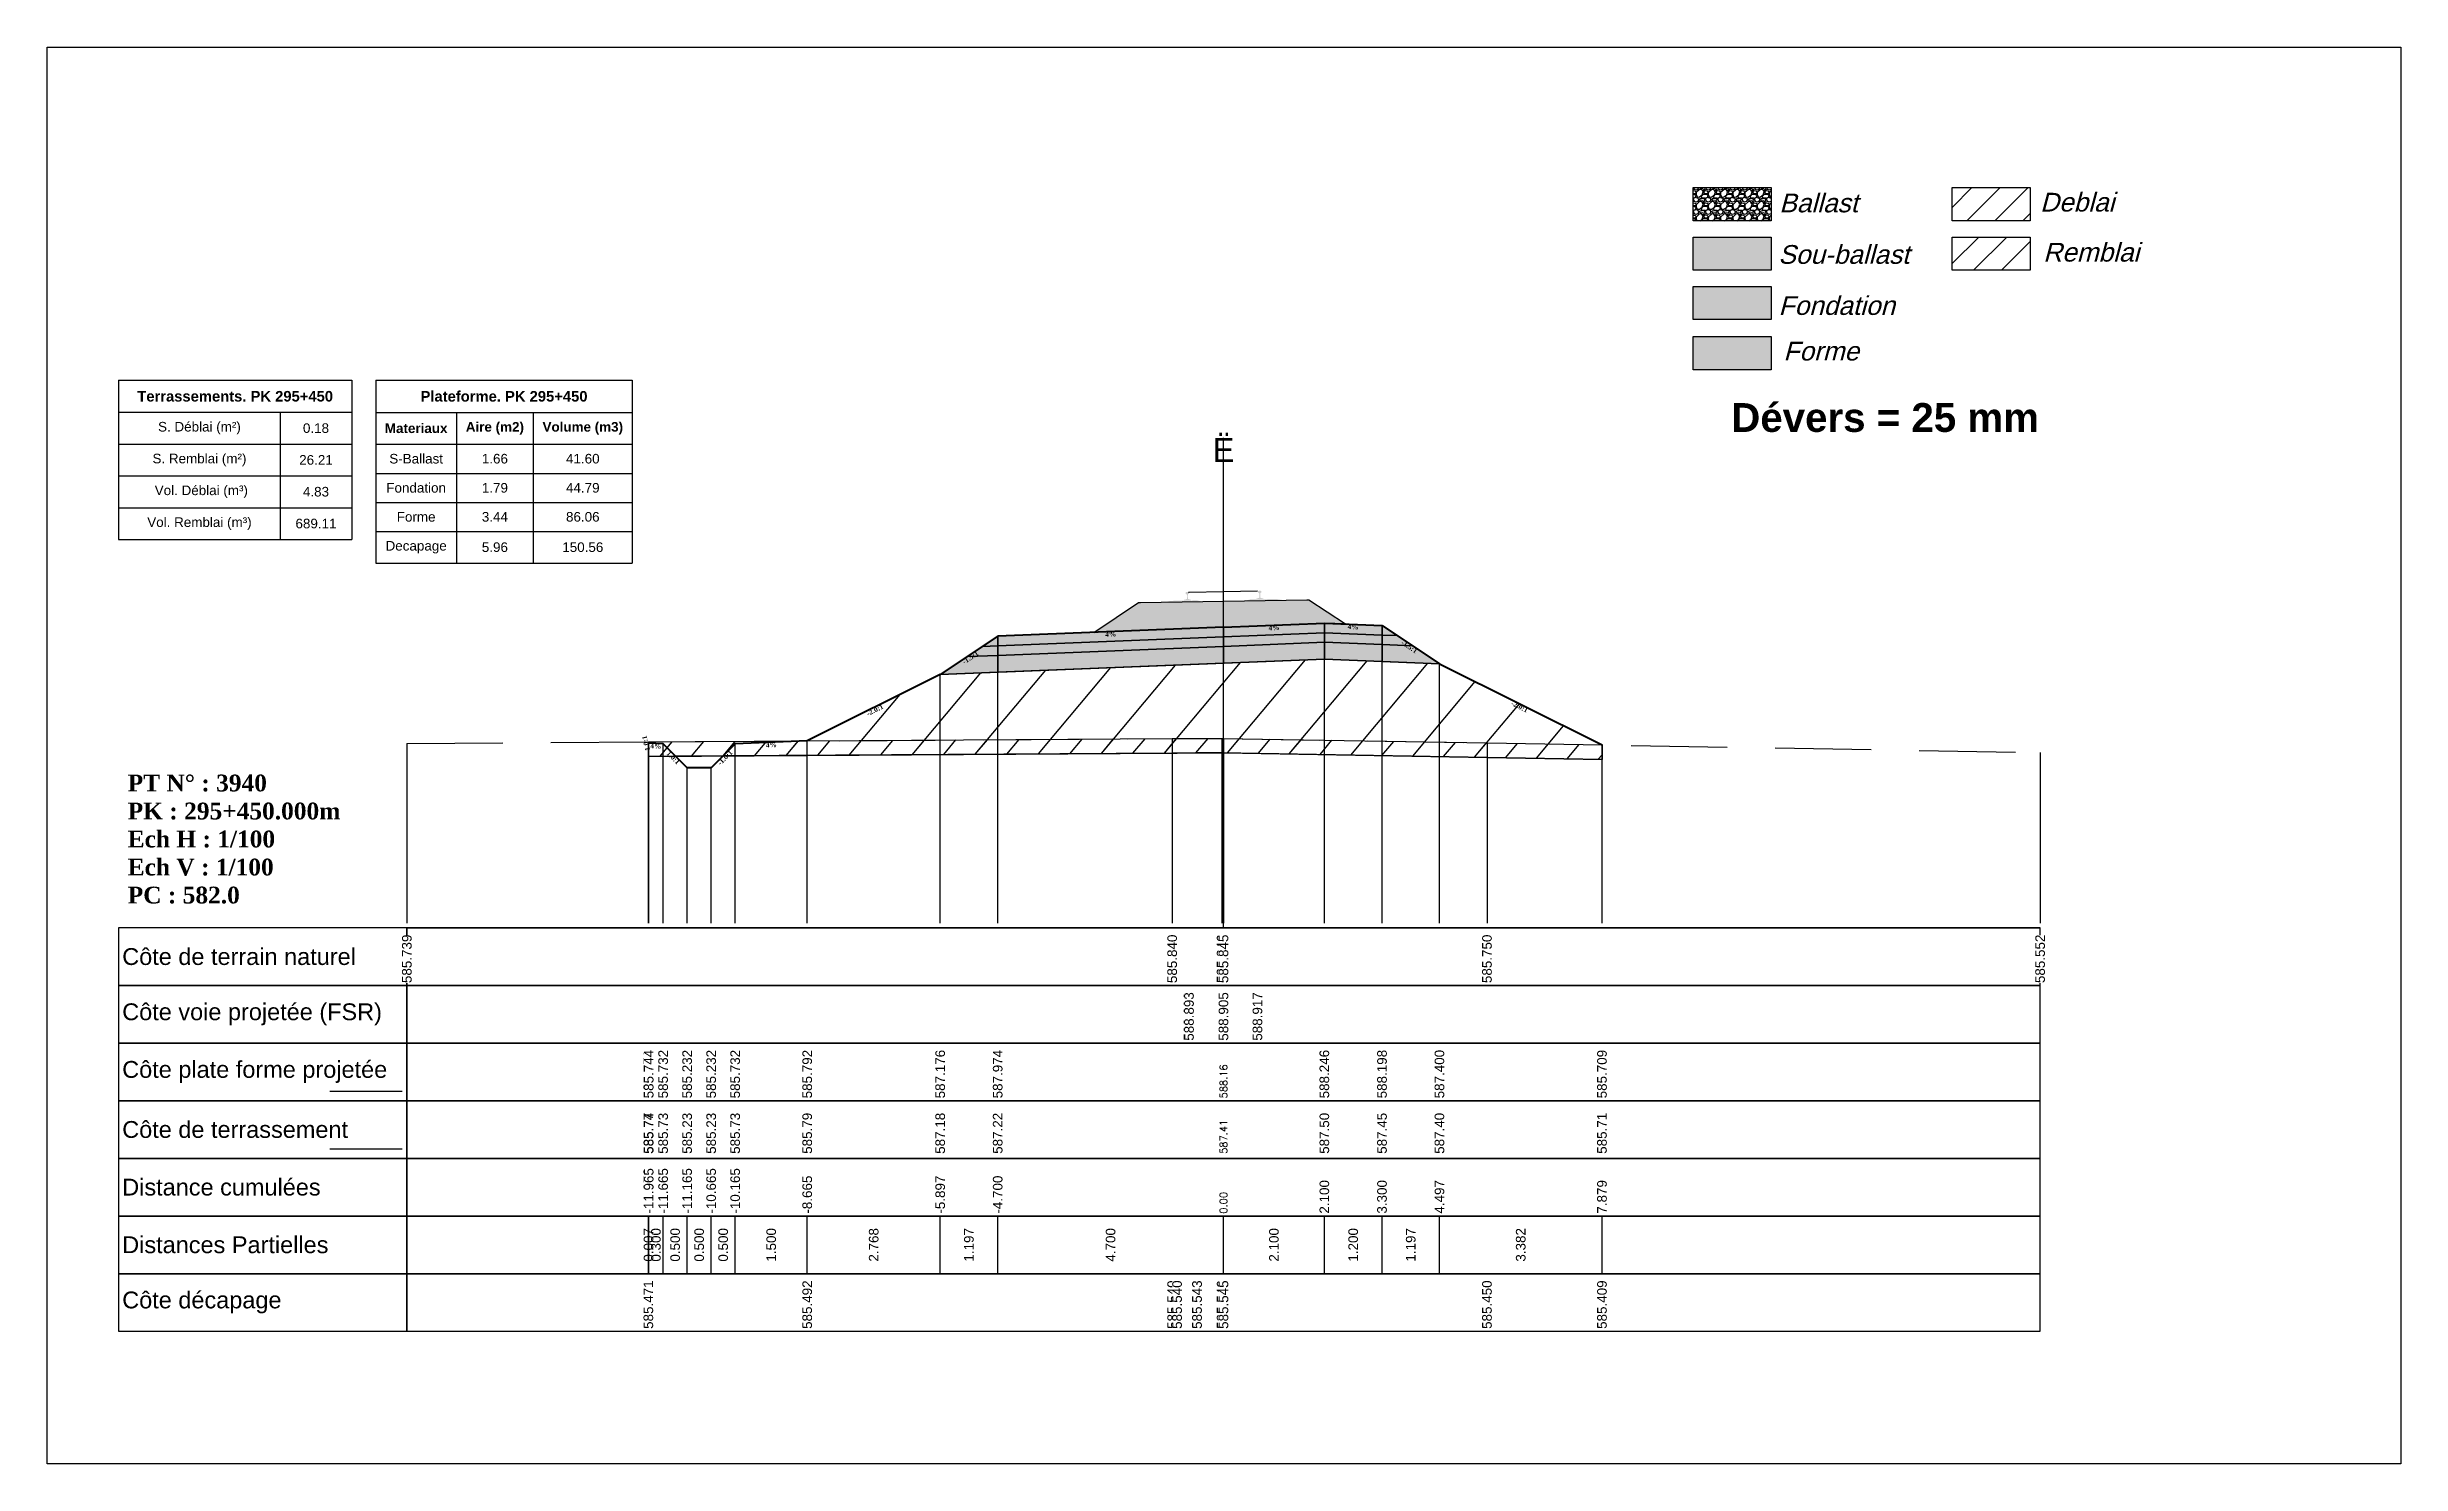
# Model space of a CAD drawing. Header units: millimetres. Extents: x 2762 to 3076, y 916 to 3305.
# Drawn here: x 2873.89 to 2922.89, y 2451.52 to 2481.02 of the extents above; entities that cross this region are included whole.
import ezdxf

# ---------------------------------------------------------------- set-up
doc = ezdxf.new("R2010")
doc.units = ezdxf.units.MM
doc.header["$LTSCALE"] = 2
doc.linetypes.add('CACHE', pattern=[9.525, 6.35, -3.175])
doc.linetypes.add('DASHED', pattern=[0.75, 0.5, -0.25])
for name, color, linetype in [('C-ANNO-TABL', 1, 'Continuous'), ('C-ANNO-TABL-TEXT', 150, 'Continuous'), ('C-ANNO-TABL-TITL', 150, 'Continuous'), ('C-ANNO-TABL-TTBL', 5, 'Continuous'), ('C-ROAD-CORR', 5, 'Continuous'), ('C-ROAD-SCTN', 7, 'Continuous')]:
    doc.layers.add(name, color=color, linetype=linetype)
doc.styles.add('ARIAL', font='arial.ttf')
doc.styles.add('C3D_Etiquette', font='romans.shx')
doc.styles.add('C3D_Profil_Travers', font='romans.shx')
doc.styles.get("Standard").update_dxf_attribs({"font": 'arial.ttf'})

msp = doc.modelspace()

# ---------------------------------------------------------------- texts
at = {"insert": (2908.949, 2473.61), "char_height": 0.6, "attachment_point": 1}
msp.add_mtext_dynamic_manual_height_columns('{\\fArial|b1|i0|c0|p34;Dévers = 25 mm}', width=8.82587, gutter_width=1.25, heights=[0], dxfattribs=at)
at = {"color": 7, "linetype": 'Continuous', "lineweight": -3}
for s, insert, char_height, attachment_point, style in [('{\\fWingdings|b0|i0|c2|p0;Ë}', (2898.38, 2472.384), 0.5, 8, 'C3D_Profil_Travers'), ('{\\fTimes New Roman|b1|i0|c0|p18;PT N° : 3940\\PPK : 295+450.000m\\PEch H : 1/100\\PEch V : 1/100\\PPC : 582.0}', (2875.568, 2463.184), 0.35, 7, 'C3D_Profil_Travers'), ('{\\fArial|b0|i0|c0|p34;Côte de terrain naturel}', (2875.454, 2462.084), 0.35, 4, 'C3D_Etiquette'), ('{\\fArial|b0|i0|c0|p34;Côte plate forme projetée}', (2875.454, 2459.684), 0.35, 4, 'C3D_Etiquette'), ('{\\fArial|b0|i0|c0|p34;Côte de terrassement}', (2875.454, 2458.484), 0.35, 4, 'C3D_Etiquette'), ('{\\fArial|b0|i0|c0|p34;Distance cumulées}', (2875.454, 2457.284), 0.35, 4, 'C3D_Etiquette'), ('{\\fArial|b0|i0|c0|p34;Distances Partielles}', (2875.454, 2456.084), 0.35, 4, 'C3D_Etiquette'), ('{\\fArial|b0|i0|c0|p34;Côte décapage}', (2875.454, 2454.884), 0.35, 4, 'C3D_Etiquette')]:
    msp.add_mtext(s, dxfattribs=dict(at, insert=insert, char_height=char_height, attachment_point=attachment_point, style=style))
at = {"color": 7, "linetype": 'Continuous', "lineweight": -3, "char_height": 0.1, "style": 'C3D_Etiquette'}
for s, insert, width, attachment_point, rotation in [('{\\fTimes New Roman|b1|i0|c0|p18;4%}', (2896.03, 2468.847), 0.42071, 2, 2.2906), ('{\\fTimes New Roman|b1|i0|c0|p18;4%}', (2899.43, 2468.983), 0.37094, 2, 2.2906), ('{\\fTimes New Roman|b1|i0|c0|p18;4%}', (2901.079, 2469.001), 0.42071, 2, 357.7094), ('{\\fTimes New Roman|b1|i0|c0|p18;-1.5:1}', (2902.276, 2468.579), 0.34598, 2, 326.3099), ('{\\fTimes New Roman|b1|i0|c0|p18;-1.5:1}', (2893.083, 2468.355), 0.34598, 2, 33.6901), ('{\\fTimes New Roman|b1|i0|c0|p18;-2.0:1}', (2891.101, 2467.264), 0.34598, 2, 26.5651), ('{\\fTimes New Roman|b1|i0|c0|p18;-2.0:1}', (2904.566, 2467.334), 0.34598, 2, 333.4349), ('{\\fTimes New Roman|b1|i0|c0|p18;1.0:1}', (2886.408, 2466.54), 0.29446, 8, 104.0362), ('{\\fTimes New Roman|b1|i0|c0|p18;4%}', (2886.565, 2466.518), 0.37094, 2, 357.7094), ('{\\fTimes New Roman|b1|i0|c0|p18;1.0:1}', (2886.962, 2466.263), 0.29001, 2, 315), ('{\\fTimes New Roman|b1|i0|c0|p18;-1.0:1}', (2887.968, 2466.263), 0.34598, 2, 45), ('{\\fTimes New Roman|b1|i0|c0|p18;4%}', (2888.965, 2466.542), 0.42071, 2, 2.2906)]:
    msp.add_mtext(s, dxfattribs=dict(at, insert=insert, width=width, attachment_point=attachment_point, rotation=rotation))
at = {"color": 7, "linetype": 'Continuous', "lineweight": -3, "insert": (2875.454, 2460.884), "char_height": 0.35, "attachment_point": 4}
msp.add_mtext('{\\fArial|b0|i0|c0|p34;Côte voie projetée (FSR)}', dxfattribs=at)
at = {"color": 7, "linetype": 'Continuous', "lineweight": -3, "rotation": 90, "style": 'C3D_Profil_Travers'}
for s, insert, char_height, attachment_point in [('588.16', (2898.38, 2459.134), 0.15, 4), ('{\\fArial|b0|i0|c0|p34;585.74}', (2886.415, 2457.979), 0.2, 4), ('{\\fArial|b0|i0|c0|p34;585.73}', (2886.715, 2457.979), 0.2, 4), ('{\\fArial|b0|i0|c0|p34;585.23}', (2887.215, 2457.979), 0.2, 4), ('{\\fArial|b0|i0|c0|p34;585.23}', (2887.715, 2457.979), 0.2, 4), ('{\\fArial|b0|i0|c0|p34;585.73}', (2888.215, 2457.979), 0.2, 4), ('{\\fArial|b0|i0|c0|p34;585.79}', (2889.715, 2457.979), 0.2, 4), ('{\\fArial|b0|i0|c0|p34;587.18}', (2892.483, 2457.979), 0.2, 4), ('{\\fArial|b0|i0|c0|p34;587.50}', (2900.48, 2457.979), 0.2, 4), ('{\\fArial|b0|i0|c0|p34;587.45}', (2901.68, 2457.979), 0.2, 4), ('{\\fArial|b0|i0|c0|p34;587.40}', (2902.876, 2457.979), 0.2, 4), ('{\\fArial|b0|i0|c0|p34;585.77}', (2886.408, 2457.979), 0.2, 4), ('{\\fArial|b0|i0|c0|p34;587.22}', (2893.68, 2457.979), 0.2, 4), ('587.41', (2898.38, 2457.979), 0.15, 4), ('{\\fArial|b0|i0|c0|p34;585.71}', (2906.259, 2457.979), 0.2, 4), ('0.00', (2898.38, 2456.734), 0.15, 4), ('{\\fArial|b0|i0|c0|p34;0.007}', (2886.411, 2456.084), 0.2, 5), ('{\\fArial|b0|i0|c0|p34;0.300}', (2886.565, 2456.084), 0.2, 5), ('{\\fArial|b0|i0|c0|p34;0.500}', (2886.965, 2456.084), 0.2, 5), ('{\\fArial|b0|i0|c0|p34;0.500}', (2887.465, 2456.084), 0.2, 5), ('{\\fArial|b0|i0|c0|p34;0.500}', (2887.965, 2456.084), 0.2, 5), ('{\\fArial|b0|i0|c0|p34;1.500}', (2888.965, 2456.084), 0.2, 5), ('{\\fArial|b0|i0|c0|p34;2.768}', (2891.099, 2456.084), 0.2, 5), ('{\\fArial|b0|i0|c0|p34;1.197}', (2893.081, 2456.084), 0.2, 5), ('{\\fArial|b0|i0|c0|p34;4.700}', (2896.03, 2456.084), 0.2, 5), ('{\\fArial|b0|i0|c0|p34;2.100}', (2899.43, 2456.084), 0.2, 5), ('{\\fArial|b0|i0|c0|p34;1.200}', (2901.08, 2456.084), 0.2, 5), ('{\\fArial|b0|i0|c0|p34;1.197}', (2902.278, 2456.084), 0.2, 5), ('{\\fArial|b0|i0|c0|p34;3.382}', (2904.568, 2456.084), 0.2, 5)]:
    msp.add_mtext(s, dxfattribs=dict(at, insert=insert, char_height=char_height, attachment_point=attachment_point))
at = {"layer": 'C-ANNO-TABL-TEXT', "color": 7, "style": 'ARIAL', "oblique": 15}
for s, p in [('Ballast', (2909.949, 2477.582)), ('Deblai', (2915.379, 2477.598)), ('Remblai', (2915.443, 2476.556)), ('Sou-ballast', (2909.929, 2476.51)), ('Fondation', (2909.934, 2475.446)), ('Forme', (2910.034, 2474.497))]:
    msp.add_text(s, height=0.39, dxfattribs=at).set_placement(p)
at = {"layer": 'C-ANNO-TABL-TEXT', "color": 7, "linetype": 'Continuous', "lineweight": -3, "char_height": 0.2, "attachment_point": 5, "style": 'ARIAL'}
for s, insert in [('{\\fArial|b0|i0|c0|p34;\\C7;0.18}', (2879.488, 2473.088)), ('{\\fArial|b0|i0|c0|p34;\\C7;S-Ballast}', (2881.573, 2472.451)), ('{\\fArial|b0|i0|c0|p34;\\C7;1.66}', (2883.212, 2472.451)), ('{\\C18;\\c0;41.60}', (2885.042, 2472.451)), ('{\\fArial|b0|i0|c0|p34;\\C7;26.21}', (2879.488, 2472.426)), ('{\\fArial|b0|i0|c0|p34;\\C7;4.83}', (2879.488, 2471.764)), ('{\\fArial|b0|i0|c0|p34;\\C7;Fondation}', (2881.573, 2471.845)), ('{\\fArial|b0|i0|c0|p34;\\C7;1.79}', (2883.212, 2471.845)), ('{\\C18;\\c0;44.79}', (2885.042, 2471.845)), ('{\\fArial|b0|i0|c0|p34;\\C7;689.11}', (2879.488, 2471.101)), ('{\\fArial|b0|i0|c0|p34;\\C7;Forme}', (2881.573, 2471.241)), ('{\\fArial|b0|i0|c0|p34;\\C7;3.44}', (2883.212, 2471.241)), ('{\\C18;\\c0;86.06}', (2885.042, 2471.241)), ('{\\fArial|b0|i0|c0|p34;\\C7;Decapage}', (2881.573, 2470.609)), ('{\\fArial|b0|i0|c0|p34;\\C7;5.96}', (2883.212, 2470.609)), ('{\\C18;\\c0;150.56}', (2885.042, 2470.609))]:
    msp.add_mtext(s, dxfattribs=dict(at, insert=insert))
at = {"layer": 'C-ANNO-TABL-TITL', "color": 7, "linetype": 'Continuous', "lineweight": -3, "attachment_point": 5, "style": 'ARIAL'}
for s, insert, char_height in [('{\\fArial|b1|i0|c0|p34;\\C7;Terrassements. PK 295+450}', (2877.805, 2473.751), 0.22), ('{\\fArial|b1|i0|c0|p34;\\C18;\\c0;Plateforme. PK 295+450}', (2883.402, 2473.75), 0.22), ('{\\fArial|b0|i0|c0|p34;\\C7;S. Déblai (m²) }', (2877.062, 2473.088), 0.2), ('{\\fArial|b1|i0|c0|p34;\\C7;Materiaux   }', (2881.573, 2473.085), 0.2), ('{\\fArial|b1|i0|c0|p34;\\C7;Aire (m2)}', (2883.212, 2473.085), 0.2), ('{\\fArial|b1|i0|c0|p34;\\C7;Volume (m3)}', (2885.042, 2473.085), 0.2), ('{\\fArial|b0|i0|c0|p34;\\C7;S. Remblai (m²) }', (2877.062, 2472.426), 0.2), ('{\\fArial|b0|i0|c0|p34;\\C7; Vol. Déblai (m³) }', (2877.062, 2471.764), 0.2), ('{\\fArial|b0|i0|c0|p34;\\C7;Vol. Remblai (m³)}', (2877.062, 2471.101), 0.2)]:
    msp.add_mtext(s, dxfattribs=dict(at, insert=insert, char_height=char_height))

# ---------------------------------------------------------------- hatches: boundary and pattern name
h = msp.add_hatch(color=11)
h.dxf.hatch_style = 1
h.paths.add_polyline_path([(2909.781, 2477.068), (2908.155, 2477.068), (2908.155, 2476.377), (2909.781, 2476.377)])
h = msp.add_hatch(color=30)
h.dxf.hatch_style = 1
h.paths.add_polyline_path([(2909.781, 2476.041), (2908.155, 2476.041), (2908.155, 2475.349), (2909.781, 2475.349)])
h = msp.add_hatch(color=83)
h.dxf.hatch_style = 1
h.paths.add_polyline_path([(2909.781, 2474.995), (2908.155, 2474.995), (2908.155, 2474.303), (2909.781, 2474.303)])
at = {"linetype": 'Continuous', "lineweight": -3}
msp.add_hatch(color=254, dxfattribs=at).paths.add_polyline_path([(2897.169, 2469.284), (2897.166, 2469.469), (2897.28, 2469.492), (2897.628, 2469.498), (2897.628, 2469.504), (2897.554, 2469.503), (2897.554, 2469.512), (2897.555, 2469.513), (2897.556, 2469.514), (2897.558, 2469.515), (2897.578, 2469.517), (2897.581, 2469.517), (2897.584, 2469.518), (2897.612, 2469.529), (2897.614, 2469.531), (2897.615, 2469.532), (2897.616, 2469.533), (2897.617, 2469.537), (2897.618, 2469.545), (2897.619, 2469.554), (2897.62, 2469.564), (2897.62, 2469.588), (2897.619, 2469.604), (2897.618, 2469.61), (2897.617, 2469.616), (2897.616, 2469.621), (2897.616, 2469.622), (2897.615, 2469.626), (2897.614, 2469.628), (2897.613, 2469.629), (2897.612, 2469.63), (2897.61, 2469.631), (2897.595, 2469.636), (2897.592, 2469.638), (2897.592, 2469.639), (2897.591, 2469.64), (2897.591, 2469.643), (2897.591, 2469.661), (2897.591, 2469.665), (2897.592, 2469.668), (2897.594, 2469.67), (2897.596, 2469.672), (2897.599, 2469.673), (2897.6, 2469.673), (2897.604, 2469.674), (2897.608, 2469.675), (2897.611, 2469.675), (2897.615, 2469.675), (2897.62, 2469.676), (2897.623, 2469.676), (2897.626, 2469.676), (2897.63, 2469.676), (2897.633, 2469.676), (2897.637, 2469.676), (2897.642, 2469.676), (2897.645, 2469.675), (2897.649, 2469.675), (2897.653, 2469.674), (2897.654, 2469.674), (2897.656, 2469.673), (2897.659, 2469.671), (2897.661, 2469.669), (2897.662, 2469.667), (2897.663, 2469.662), (2897.663, 2469.644), (2897.663, 2469.642), (2897.662, 2469.64), (2897.662, 2469.639), (2897.659, 2469.637), (2897.644, 2469.632), (2897.643, 2469.631), (2897.641, 2469.629), (2897.64, 2469.628), (2897.64, 2469.626), (2897.639, 2469.623), (2897.638, 2469.621), (2897.638, 2469.616), (2897.637, 2469.61), (2897.637, 2469.604), (2897.636, 2469.588), (2897.637, 2469.564), (2897.638, 2469.554), (2897.639, 2469.545), (2897.641, 2469.538), (2897.642, 2469.534), (2897.642, 2469.532), (2897.644, 2469.531), (2897.646, 2469.53), (2897.674, 2469.52), (2897.677, 2469.519), (2897.681, 2469.518), (2897.701, 2469.517), (2897.702, 2469.517), (2897.703, 2469.516), (2897.704, 2469.515), (2897.704, 2469.505), (2897.63, 2469.504), (2897.63, 2469.498), (2897.834, 2469.502), (2897.966, 2469.473), (2898.8, 2469.488), (2898.931, 2469.521), (2899.135, 2469.525), (2899.135, 2469.53), (2899.061, 2469.529), (2899.061, 2469.538), (2899.062, 2469.54), (2899.063, 2469.54), (2899.064, 2469.541), (2899.084, 2469.543), (2899.088, 2469.543), (2899.091, 2469.545), (2899.119, 2469.555), (2899.121, 2469.557), (2899.122, 2469.558), (2899.123, 2469.559), (2899.124, 2469.564), (2899.125, 2469.571), (2899.126, 2469.58), (2899.127, 2469.59), (2899.126, 2469.614), (2899.125, 2469.63), (2899.125, 2469.636), (2899.124, 2469.642), (2899.123, 2469.647), (2899.123, 2469.649), (2899.122, 2469.652), (2899.121, 2469.654), (2899.12, 2469.655), (2899.118, 2469.656), (2899.117, 2469.657), (2899.102, 2469.663), (2899.099, 2469.664), (2899.098, 2469.665), (2899.098, 2469.667), (2899.098, 2469.669), (2899.097, 2469.687), (2899.098, 2469.692), (2899.099, 2469.694), (2899.101, 2469.696), (2899.103, 2469.698), (2899.106, 2469.699), (2899.107, 2469.7), (2899.11, 2469.7), (2899.114, 2469.701), (2899.118, 2469.701), (2899.122, 2469.702), (2899.127, 2469.702), (2899.13, 2469.702), (2899.133, 2469.702), (2899.136, 2469.702), (2899.14, 2469.702), (2899.144, 2469.702), (2899.149, 2469.702), (2899.152, 2469.702), (2899.156, 2469.701), (2899.16, 2469.7), (2899.161, 2469.7), (2899.163, 2469.699), (2899.165, 2469.697), (2899.168, 2469.695), (2899.169, 2469.693), (2899.169, 2469.688), (2899.17, 2469.67), (2899.17, 2469.668), (2899.169, 2469.666), (2899.169, 2469.665), (2899.166, 2469.664), (2899.151, 2469.658), (2899.149, 2469.657), (2899.148, 2469.656), (2899.147, 2469.654), (2899.146, 2469.653), (2899.146, 2469.649), (2899.145, 2469.647), (2899.144, 2469.643), (2899.144, 2469.637), (2899.143, 2469.63), (2899.143, 2469.614), (2899.143, 2469.591), (2899.145, 2469.58), (2899.146, 2469.571), (2899.147, 2469.564), (2899.148, 2469.56), (2899.149, 2469.558), (2899.15, 2469.557), (2899.153, 2469.556), (2899.181, 2469.546), (2899.184, 2469.545), (2899.187, 2469.545), (2899.207, 2469.543), (2899.209, 2469.543), (2899.21, 2469.542), (2899.211, 2469.541), (2899.211, 2469.531), (2899.137, 2469.53), (2899.137, 2469.525), (2899.485, 2469.531), (2899.6, 2469.512), (2899.604, 2469.327)])
h = msp.add_hatch(dxfattribs=at)
h.set_pattern_fill('GRAVEL', color=252, scale=0.009, style=0)
h.set_pattern_definition([(228.0128, (2895.843941, 2469.066006), (-1.8288, -2.0574), [0.030755, -3.0447435]), (184.96974, (2895.823367, 2469.043146), (2.743199999, 0.228600013), [0.0527764, -5.2248644]), (132.51045, (2895.77079, 2469.038574), (2.286, -2.5146), [0.0372133, -3.684125]), (267.2737, (2895.681635, 2468.981424), (0.2286, 4.572), [0.0480604, -4.7579794]), (292.83365, (2895.679349, 2468.933418), (-1.143, 2.7432), [0.047127, -4.6655827]), (357.2737, (2895.697637, 2468.889984), (-4.572, 0.2286), [0.0480604, -4.7579794]), (37.69424, (2895.7456434, 2468.8876976), (-2.9718, -2.286), [0.0635574, -6.2921804]), (72.25533, (2895.795935, 2468.9265596), (1.6002, 5.0292), [0.0600048, -5.940473]), (121.42957, (2895.814223, 2468.98371), (-1.8288, 2.9718), [0.048223, -4.774099]), (175.23636, (2895.789077, 2469.024858), (2.5146, -0.2286), [0.055054, -2.697654]), (222.39744, (2895.7342134, 2469.0294296), (-2.7432, -2.5146), [0.071197, -7.0485095]), (138.81407, (2895.90795, 2468.979138), (-1.6002, 1.3716), [0.0243004, -2.405751]), (171.46923, (2895.889661, 2468.99514), (2.9718, -0.4572), [0.0462314, -4.5769175]), (225, (2895.84394, 2469.002), (-3e-17, -0.2286), [0.032329, -0.29096]), (203.1986, (2895.82794, 2469.02943), (1.143, 0.4572), [0.01741, -1.723556]), (291.8014, (2895.811937, 2469.02257), (-0.2286, 0.6858), [0.024621, -1.206428]), (30.9638, (2895.82108, 2468.99971), (0.6858, 0.4572), [0.039989, -1.292967]), (161.565, (2895.85537, 2469.020286), (0.4572, -0.2286), [0.028916, -0.693981]), (16.38954, (2895.67935, 2469.022572), (2.286, 0.6858), [0.040508, -4.0102944]), (70.34618, (2895.718211, 2469.034002), (-0.9144, -2.5146), [0.033984, -3.3643994]), (293.1986, (2895.85537, 2469.066006), (-0.4572, 1.143), [0.034819, -1.7061465]), (343.61046, (2895.869087, 2469.034002), (-2.286, 0.6858), [0.040508, -4.0102944]), (339.44395, (2895.67935, 2468.88084), (-1.143, 0.4572), [0.039063, -1.914096]), (294.77514, (2895.715925, 2468.867124), (-1.143, 2.5146), [0.0327305, -3.2403234]), (66.8014, (2895.857657, 2468.837406), (0.4572, 1.143), [0.034819, -1.7061465]), (17.35402, (2895.871373, 2468.86941), (-2.9718, -0.9144), [0.0383204, -3.793714]), (69.44395, (2895.745643, 2468.837406), (-0.4572, -1.143), [0.0195316, -1.933628]), (101.3099, (2895.84394, 2468.837406), (-0.2286, 0.9144), [0.011656, -1.1539795]), (165.9638, (2895.841655, 2468.848836), (0.6858, -0.2286), [0.047127, -0.895415]), (186.009, (2895.795935, 2468.860266), (2.286, 0.2286), [0.043674, -4.323723]), (303.69, (2895.82108, 2468.97914), (-0.2286, 0.4572), [0.032969, -0.79126]), (353.15723, (2895.839369, 2468.951706), (3.8862, -0.4572), [0.05756, -5.698441]), (60.9454, (2895.89652, 2468.944848), (-0.9144, -1.6002), [0.023536, -2.330045]), (90, (2895.90795, 2468.96542), (-0.2286, 0.2286), [0.013716, -0.214884]), (120.25644, (2895.791363, 2468.867124), (0.9144, -1.6002), [0.031758, -3.1440547]), (48.0128, (2895.775361, 2468.894556), (1.8288, 2.0574), [0.06151, -3.0139886]), (0, (2895.8165, 2468.94028), (0.2286, 0.2286), [0.059436, -0.169164]), (325.30485, (2895.875945, 2468.940276), (2.286, -1.6002), [0.036145, -3.5783385]), (254.0546, (2895.905663, 2468.9197), (-0.2286, -0.9144), [0.033285, -1.6309485]), (207.64598, (2895.896519, 2468.887698), (-4.3434, -2.286), [0.054193, -5.365122]), (175.42608, (2895.848513, 2468.862552), (-2.9718, 0.2286), [0.0573327, -5.675926])])
h.paths.add_polyline_path([(2895.679, 2468.837), (2896.608, 2469.457), (2896.652, 2469.457), (2900.114, 2469.517), (2900.158, 2469.517), (2900.916, 2469.012), (2900.48, 2469.029)])
h = msp.add_hatch(color=83, dxfattribs=at)
h.paths.add_polyline_path([(2901.68, 2468.231), (2901.68, 2468.581), (2902.318, 2468.556), (2902.876, 2468.184)])
h.paths.add_polyline_path([(2900.48, 2468.279), (2900.48, 2468.629), (2901.68, 2468.581), (2901.68, 2468.231)])
h.paths.add_polyline_path([(2898.38, 2468.195), (2898.38, 2468.545), (2900.48, 2468.629), (2900.48, 2468.279)])
h.paths.add_polyline_path([(2893.68, 2468.007), (2893.68, 2468.357), (2898.38, 2468.545), (2898.38, 2468.195)])
h.paths.add_polyline_path([(2892.483, 2467.96), (2893.041, 2468.332), (2893.68, 2468.357), (2893.68, 2468.007)])
h = msp.add_hatch(color=30, dxfattribs=at)
h.paths.add_polyline_path([(2901.68, 2468.581), (2901.68, 2468.781), (2901.999, 2468.769), (2902.318, 2468.556)])
h.paths.add_polyline_path([(2900.48, 2468.629), (2900.48, 2468.829), (2901.68, 2468.781), (2901.68, 2468.581)])
h.paths.add_polyline_path([(2898.38, 2468.545), (2898.38, 2468.745), (2900.48, 2468.829), (2900.48, 2468.629)])
h.paths.add_polyline_path([(2893.68, 2468.357), (2893.68, 2468.557), (2898.38, 2468.745), (2898.38, 2468.545)])
h.paths.add_polyline_path([(2893.041, 2468.332), (2893.36, 2468.545), (2893.68, 2468.557), (2893.68, 2468.357)])
h = msp.add_hatch(color=11, dxfattribs=at)
h.paths.add_polyline_path([(2901.68, 2468.781), (2901.68, 2468.981), (2901.999, 2468.769)])
h.paths.add_polyline_path([(2900.48, 2468.829), (2900.48, 2469.029), (2901.68, 2468.981), (2901.68, 2468.781)])
h.paths.add_polyline_path([(2898.38, 2468.745), (2898.38, 2468.945), (2900.48, 2469.029), (2900.48, 2468.829)])
h.paths.add_polyline_path([(2893.68, 2468.557), (2893.68, 2468.757), (2898.38, 2468.945), (2898.38, 2468.745)])
h.paths.add_polyline_path([(2893.36, 2468.545), (2893.68, 2468.757), (2893.68, 2468.557)])
h = msp.add_hatch(dxfattribs=at)
h.set_pattern_fill('_U', color=3, angle=50, style=0, pattern_type=0)
h.set_pattern_definition([(50, (2887.9637, 2466.2644), (-0.766044, 0.64279), [])])
h.paths.add_polyline_path([(2887.964, 2466.264), (2888.215, 2466.516), (2889.715, 2466.576), (2892.483, 2467.96), (2900.48, 2468.279), (2902.876, 2468.184), (2906.259, 2466.492), (2906.259, 2466.192), (2903.865, 2466.233), (2898.342, 2466.329), (2897.83, 2466.327), (2897.828, 2466.327), (2897.312, 2466.324)])
h.paths.add_polyline_path([(2886.408, 2466.255), (2886.408, 2466.555), (2886.415, 2466.528), (2886.715, 2466.516), (2886.972, 2466.258)])
h = msp.add_hatch(dxfattribs=at)
h.set_pattern_fill('_U', color=150, scale=0.5, angle=50, style=0, pattern_type=0)
h.set_pattern_definition([(50, (2887.9637, 2466.26444), (-0.383022, 0.321394), [])])
h.paths.add_polyline_path([(2887.964, 2466.264), (2888.215, 2466.516), (2889.715, 2466.576), (2897.312, 2466.624), (2898.342, 2466.629), (2903.865, 2466.533), (2906.259, 2466.492), (2906.259, 2466.192), (2903.865, 2466.233), (2898.342, 2466.329), (2897.83, 2466.327), (2897.828, 2466.327), (2897.312, 2466.324)])
h.paths.add_polyline_path([(2886.408, 2466.555), (2889.715, 2466.576), (2888.215, 2466.516), (2887.964, 2466.264), (2886.972, 2466.258), (2886.715, 2466.516), (2886.415, 2466.528)])
h.paths.add_polyline_path([(2886.408, 2466.255), (2886.408, 2466.555), (2886.415, 2466.528), (2886.715, 2466.516), (2886.972, 2466.258)])

# ---------------------------------------------------------------- linework, layer by layer
for p, q in [((2908.155, 2478.096), (2909.781, 2478.096)), ((2908.155, 2477.404), (2908.155, 2478.096)), ((2909.781, 2478.096), (2909.781, 2477.404)), ((2913.548, 2478.096), (2915.174, 2478.096)), ((2913.548, 2477.404), (2913.548, 2478.096)), ((2915.174, 2478.096), (2915.174, 2477.404)), ((2909.781, 2477.404), (2908.155, 2477.404)), ((2908.155, 2477.068), (2909.781, 2477.068)), ((2908.155, 2476.377), (2908.155, 2477.068)), ((2909.781, 2477.068), (2909.781, 2476.377)), ((2915.174, 2477.404), (2913.548, 2477.404)), ((2913.548, 2477.068), (2915.174, 2477.068)), ((2913.548, 2476.377), (2913.548, 2477.068)), ((2915.174, 2477.068), (2915.174, 2476.377)), ((2909.781, 2476.377), (2908.155, 2476.377)), ((2908.155, 2476.041), (2909.781, 2476.041)), ((2908.155, 2475.349), (2908.155, 2476.041)), ((2909.781, 2476.041), (2909.781, 2475.349)), ((2915.174, 2476.377), (2913.548, 2476.377)), ((2909.781, 2475.349), (2908.155, 2475.349)), ((2908.155, 2474.995), (2909.781, 2474.995)), ((2908.155, 2474.303), (2908.155, 2474.995)), ((2909.781, 2474.995), (2909.781, 2474.303)), ((2909.781, 2474.303), (2908.155, 2474.303))]:
    msp.add_line(p, q)
at = {"linetype": 'Continuous'}
for p, q in [((2908.158, 2478.05), (2908.155, 2478.051)), ((2908.155, 2478.047), (2908.158, 2478.05)), ((2908.195, 2478.021), (2908.155, 2478.027)), ((2908.155, 2477.982), (2908.205, 2477.976)), ((2908.155, 2477.961), (2908.181, 2477.961)), ((2908.161, 2478.096), (2908.174, 2478.065)), ((2908.173, 2478.065), (2908.216, 2478.052)), ((2908.18, 2477.963), (2908.214, 2477.94)), ((2908.218, 2478.005), (2908.197, 2478.023)), ((2908.204, 2477.966), (2908.217, 2477.989)), ((2908.214, 2477.938), (2908.204, 2477.902)), ((2908.216, 2478.053), (2908.26, 2478.065)), ((2908.219, 2478.006), (2908.217, 2477.953)), ((2908.217, 2477.989), (2908.217, 2478.004)), ((2908.217, 2477.953), (2908.237, 2477.905)), ((2908.284, 2478.053), (2908.225, 2477.999)), ((2908.26, 2478.065), (2908.271, 2478.096)), ((2908.337, 2478.053), (2908.276, 2478.058)), ((2908.29, 2477.903), (2908.346, 2477.946)), ((2908.317, 2478.07), (2908.293, 2478.096)), ((2908.36, 2478.076), (2908.302, 2478.071)), ((2908.324, 2477.91), (2908.369, 2477.961)), ((2908.364, 2478.008), (2908.336, 2478.054)), ((2908.346, 2477.946), (2908.366, 2478.009)), ((2908.363, 2478.052), (2908.373, 2478.027)), ((2908.382, 2478.06), (2908.364, 2478.053)), ((2908.369, 2477.961), (2908.435, 2477.961)), ((2908.374, 2478.027), (2908.412, 2478.05)), ((2908.399, 2478.029), (2908.374, 2478.004)), ((2908.374, 2478.004), (2908.394, 2477.973)), ((2908.394, 2478.096), (2908.376, 2478.076)), ((2908.412, 2478.05), (2908.381, 2478.06)), ((2908.395, 2477.983), (2908.459, 2477.976)), ((2908.449, 2478.021), (2908.399, 2478.029)), ((2908.415, 2478.096), (2908.428, 2478.065)), ((2908.427, 2478.065), (2908.47, 2478.052)), ((2908.434, 2477.963), (2908.468, 2477.94)), ((2908.472, 2478.005), (2908.451, 2478.023)), ((2908.458, 2477.966), (2908.471, 2477.989)), ((2908.468, 2477.938), (2908.458, 2477.902)), ((2908.47, 2478.053), (2908.514, 2478.065)), ((2908.473, 2478.006), (2908.471, 2477.953)), ((2908.471, 2477.989), (2908.471, 2478.004)), ((2908.471, 2477.953), (2908.491, 2477.905)), ((2908.538, 2478.053), (2908.479, 2477.999)), ((2908.514, 2478.065), (2908.525, 2478.096)), ((2908.591, 2478.053), (2908.53, 2478.058)), ((2908.544, 2477.903), (2908.6, 2477.946)), ((2908.571, 2478.07), (2908.547, 2478.096)), ((2908.614, 2478.076), (2908.556, 2478.071)), ((2908.578, 2477.91), (2908.623, 2477.961)), ((2908.618, 2478.008), (2908.59, 2478.054)), ((2908.6, 2477.946), (2908.62, 2478.009)), ((2908.617, 2478.052), (2908.627, 2478.027)), ((2908.636, 2478.06), (2908.618, 2478.053)), ((2908.623, 2477.961), (2908.689, 2477.961)), ((2908.628, 2478.027), (2908.666, 2478.05)), ((2908.653, 2478.029), (2908.628, 2478.004)), ((2908.628, 2478.004), (2908.648, 2477.973)), ((2908.648, 2478.096), (2908.63, 2478.076)), ((2908.666, 2478.05), (2908.635, 2478.06)), ((2908.649, 2477.983), (2908.713, 2477.976)), ((2908.703, 2478.021), (2908.653, 2478.029)), ((2908.669, 2478.096), (2908.682, 2478.065)), ((2908.681, 2478.065), (2908.724, 2478.052)), ((2908.688, 2477.963), (2908.722, 2477.94)), ((2908.726, 2478.005), (2908.705, 2478.023)), ((2908.712, 2477.966), (2908.725, 2477.989)), ((2908.722, 2477.938), (2908.712, 2477.902)), ((2908.724, 2478.053), (2908.768, 2478.065)), ((2908.727, 2478.006), (2908.725, 2477.953)), ((2908.725, 2477.989), (2908.725, 2478.004)), ((2908.725, 2477.953), (2908.745, 2477.905)), ((2908.792, 2478.053), (2908.733, 2477.999)), ((2908.768, 2478.065), (2908.779, 2478.096)), ((2908.845, 2478.053), (2908.784, 2478.058)), ((2908.798, 2477.903), (2908.854, 2477.946)), ((2908.825, 2478.07), (2908.801, 2478.096)), ((2908.868, 2478.076), (2908.81, 2478.071)), ((2908.832, 2477.91), (2908.877, 2477.961)), ((2908.872, 2478.008), (2908.844, 2478.054)), ((2908.854, 2477.946), (2908.874, 2478.009)), ((2908.871, 2478.052), (2908.881, 2478.027)), ((2908.89, 2478.06), (2908.872, 2478.053)), ((2908.877, 2477.961), (2908.943, 2477.961)), ((2908.882, 2478.027), (2908.92, 2478.05)), ((2908.907, 2478.029), (2908.882, 2478.004)), ((2908.882, 2478.004), (2908.902, 2477.973)), ((2908.902, 2478.096), (2908.884, 2478.076)), ((2908.92, 2478.05), (2908.889, 2478.06)), ((2908.903, 2477.983), (2908.967, 2477.976)), ((2908.957, 2478.021), (2908.907, 2478.029)), ((2908.923, 2478.096), (2908.936, 2478.065)), ((2908.935, 2478.065), (2908.978, 2478.052)), ((2908.942, 2477.963), (2908.976, 2477.94)), ((2908.98, 2478.005), (2908.959, 2478.023)), ((2908.966, 2477.966), (2908.979, 2477.989)), ((2908.976, 2477.938), (2908.966, 2477.902)), ((2908.978, 2478.053), (2909.022, 2478.065)), ((2908.981, 2478.006), (2908.979, 2477.953)), ((2908.979, 2477.989), (2908.979, 2478.004)), ((2908.979, 2477.953), (2908.999, 2477.905)), ((2909.046, 2478.053), (2908.987, 2477.999)), ((2909.022, 2478.065), (2909.033, 2478.096)), ((2909.099, 2478.053), (2909.038, 2478.058)), ((2909.052, 2477.903), (2909.108, 2477.946)), ((2909.079, 2478.07), (2909.055, 2478.096)), ((2909.122, 2478.076), (2909.064, 2478.071)), ((2909.086, 2477.91), (2909.131, 2477.961)), ((2909.126, 2478.008), (2909.098, 2478.054)), ((2909.108, 2477.946), (2909.128, 2478.009)), ((2909.125, 2478.052), (2909.135, 2478.027)), ((2909.144, 2478.06), (2909.126, 2478.053)), ((2909.131, 2477.961), (2909.197, 2477.961)), ((2909.136, 2478.027), (2909.174, 2478.05)), ((2909.161, 2478.029), (2909.136, 2478.004)), ((2909.136, 2478.004), (2909.156, 2477.973)), ((2909.156, 2478.096), (2909.138, 2478.076)), ((2909.174, 2478.05), (2909.143, 2478.06)), ((2909.157, 2477.983), (2909.221, 2477.976)), ((2909.211, 2478.021), (2909.161, 2478.029)), ((2909.177, 2478.096), (2909.19, 2478.065)), ((2909.189, 2478.065), (2909.232, 2478.052)), ((2909.196, 2477.963), (2909.23, 2477.94)), ((2909.234, 2478.005), (2909.213, 2478.023)), ((2909.22, 2477.966), (2909.233, 2477.989)), ((2909.23, 2477.938), (2909.22, 2477.902)), ((2909.232, 2478.053), (2909.276, 2478.065)), ((2909.235, 2478.006), (2909.233, 2477.953)), ((2909.233, 2477.989), (2909.233, 2478.004)), ((2909.233, 2477.953), (2909.253, 2477.905)), ((2909.3, 2478.053), (2909.241, 2477.999)), ((2909.276, 2478.065), (2909.287, 2478.096)), ((2909.353, 2478.053), (2909.292, 2478.058)), ((2909.306, 2477.903), (2909.362, 2477.946)), ((2909.333, 2478.07), (2909.309, 2478.096)), ((2909.376, 2478.076), (2909.318, 2478.071)), ((2909.34, 2477.91), (2909.385, 2477.961)), ((2909.38, 2478.008), (2909.352, 2478.054)), ((2909.362, 2477.946), (2909.382, 2478.009)), ((2909.379, 2478.052), (2909.389, 2478.027)), ((2909.398, 2478.06), (2909.38, 2478.053)), ((2909.385, 2477.961), (2909.451, 2477.961)), ((2909.39, 2478.027), (2909.428, 2478.05)), ((2909.415, 2478.029), (2909.39, 2478.004)), ((2909.39, 2478.004), (2909.41, 2477.973)), ((2909.41, 2478.096), (2909.392, 2478.076)), ((2909.428, 2478.05), (2909.397, 2478.06)), ((2909.411, 2477.983), (2909.475, 2477.976)), ((2909.465, 2478.021), (2909.415, 2478.029)), ((2909.431, 2478.096), (2909.444, 2478.065)), ((2909.443, 2478.065), (2909.486, 2478.052)), ((2909.45, 2477.963), (2909.484, 2477.94)), ((2909.488, 2478.005), (2909.467, 2478.023)), ((2909.474, 2477.966), (2909.487, 2477.989)), ((2909.484, 2477.938), (2909.474, 2477.902)), ((2909.486, 2478.053), (2909.53, 2478.065)), ((2909.489, 2478.006), (2909.487, 2477.953)), ((2909.487, 2477.989), (2909.487, 2478.004)), ((2909.487, 2477.953), (2909.507, 2477.905)), ((2909.554, 2478.053), (2909.495, 2477.999)), ((2909.53, 2478.065), (2909.541, 2478.096)), ((2909.607, 2478.053), (2909.546, 2478.058)), ((2909.56, 2477.903), (2909.616, 2477.946)), ((2909.587, 2478.07), (2909.563, 2478.096)), ((2909.63, 2478.076), (2909.572, 2478.071)), ((2909.594, 2477.91), (2909.639, 2477.961)), ((2909.634, 2478.008), (2909.606, 2478.054)), ((2909.616, 2477.946), (2909.636, 2478.009)), ((2909.633, 2478.052), (2909.643, 2478.027)), ((2909.652, 2478.06), (2909.634, 2478.053)), ((2909.639, 2477.961), (2909.705, 2477.961)), ((2909.644, 2478.027), (2909.682, 2478.05)), ((2909.669, 2478.029), (2909.644, 2478.004)), ((2909.644, 2478.004), (2909.664, 2477.973)), ((2909.664, 2478.096), (2909.646, 2478.076)), ((2909.682, 2478.05), (2909.651, 2478.06)), ((2909.665, 2477.983), (2909.729, 2477.976)), ((2909.719, 2478.021), (2909.669, 2478.029)), ((2909.685, 2478.096), (2909.698, 2478.065)), ((2909.697, 2478.065), (2909.74, 2478.052)), ((2909.704, 2477.963), (2909.738, 2477.94)), ((2909.742, 2478.005), (2909.721, 2478.023)), ((2909.728, 2477.966), (2909.741, 2477.989)), ((2909.738, 2477.938), (2909.728, 2477.902)), ((2909.74, 2478.053), (2909.781, 2478.065)), ((2909.743, 2478.006), (2909.741, 2477.953)), ((2909.741, 2477.989), (2909.741, 2478.004)), ((2909.741, 2477.953), (2909.761, 2477.905)), ((2909.781, 2478.029), (2909.749, 2477.999)), ((2908.207, 2477.896), (2908.155, 2477.869)), ((2908.158, 2477.796), (2908.155, 2477.797)), ((2908.155, 2477.793), (2908.158, 2477.796)), ((2908.195, 2477.767), (2908.155, 2477.773)), ((2908.155, 2477.728), (2908.205, 2477.722)), ((2908.155, 2477.707), (2908.181, 2477.707)), ((2908.207, 2477.642), (2908.155, 2477.615)), ((2908.158, 2477.542), (2908.155, 2477.543)), ((2908.155, 2477.539), (2908.158, 2477.542)), ((2908.195, 2477.513), (2908.155, 2477.519)), ((2908.155, 2477.474), (2908.205, 2477.468)), ((2908.155, 2477.453), (2908.181, 2477.453)), ((2908.159, 2477.847), (2908.174, 2477.811)), ((2908.159, 2477.593), (2908.174, 2477.557)), ((2908.16, 2477.846), (2908.176, 2477.882)), ((2908.16, 2477.592), (2908.176, 2477.628)), ((2908.173, 2477.811), (2908.216, 2477.798)), ((2908.173, 2477.557), (2908.216, 2477.544)), ((2908.176, 2477.883), (2908.217, 2477.895)), ((2908.176, 2477.629), (2908.217, 2477.641)), ((2908.18, 2477.709), (2908.214, 2477.686)), ((2908.18, 2477.455), (2908.214, 2477.432)), ((2908.218, 2477.751), (2908.197, 2477.769)), ((2908.218, 2477.497), (2908.197, 2477.515)), ((2908.204, 2477.712), (2908.217, 2477.735)), ((2908.214, 2477.684), (2908.204, 2477.648)), ((2908.204, 2477.458), (2908.217, 2477.481)), ((2908.216, 2477.894), (2908.257, 2477.878)), ((2908.216, 2477.799), (2908.26, 2477.811)), ((2908.216, 2477.64), (2908.257, 2477.624)), ((2908.216, 2477.545), (2908.26, 2477.557)), ((2908.219, 2477.752), (2908.217, 2477.699)), ((2908.217, 2477.735), (2908.217, 2477.75)), ((2908.217, 2477.699), (2908.237, 2477.651)), ((2908.219, 2477.498), (2908.217, 2477.445)), ((2908.217, 2477.481), (2908.217, 2477.496)), ((2908.217, 2477.445), (2908.235, 2477.404)), ((2908.284, 2477.799), (2908.225, 2477.745)), ((2908.284, 2477.545), (2908.225, 2477.491)), ((2908.237, 2477.902), (2908.29, 2477.9)), ((2908.237, 2477.648), (2908.29, 2477.646)), ((2908.256, 2477.88), (2908.271, 2477.847)), ((2908.256, 2477.626), (2908.271, 2477.593)), ((2908.26, 2477.811), (2908.273, 2477.846)), ((2908.26, 2477.557), (2908.273, 2477.592)), ((2908.337, 2477.799), (2908.276, 2477.804)), ((2908.337, 2477.545), (2908.276, 2477.55)), ((2908.317, 2477.816), (2908.289, 2477.847)), ((2908.317, 2477.562), (2908.289, 2477.593)), ((2908.29, 2477.846), (2908.298, 2477.867)), ((2908.29, 2477.649), (2908.346, 2477.692)), ((2908.29, 2477.592), (2908.298, 2477.613)), ((2908.346, 2477.866), (2908.298, 2477.861)), ((2908.346, 2477.612), (2908.298, 2477.607)), ((2908.36, 2477.822), (2908.302, 2477.817)), ((2908.36, 2477.568), (2908.302, 2477.563)), ((2908.324, 2477.656), (2908.369, 2477.707)), ((2908.343, 2477.88), (2908.325, 2477.911)), ((2908.343, 2477.626), (2908.325, 2477.657)), ((2908.325, 2477.404), (2908.369, 2477.453)), ((2908.364, 2477.754), (2908.336, 2477.8)), ((2908.364, 2477.5), (2908.336, 2477.546)), ((2908.405, 2477.876), (2908.341, 2477.881)), ((2908.405, 2477.622), (2908.341, 2477.627)), ((2908.397, 2477.859), (2908.346, 2477.872)), ((2908.346, 2477.692), (2908.366, 2477.755)), ((2908.397, 2477.605), (2908.346, 2477.618)), ((2908.346, 2477.438), (2908.366, 2477.501)), ((2908.363, 2477.798), (2908.373, 2477.773)), ((2908.363, 2477.544), (2908.373, 2477.519)), ((2908.382, 2477.806), (2908.364, 2477.799)), ((2908.382, 2477.552), (2908.364, 2477.545)), ((2908.369, 2477.707), (2908.435, 2477.707)), ((2908.369, 2477.453), (2908.435, 2477.453)), ((2908.374, 2477.773), (2908.412, 2477.796)), ((2908.399, 2477.775), (2908.374, 2477.75)), ((2908.374, 2477.75), (2908.394, 2477.719)), ((2908.374, 2477.519), (2908.412, 2477.542)), ((2908.399, 2477.521), (2908.374, 2477.496)), ((2908.374, 2477.496), (2908.394, 2477.465)), ((2908.399, 2477.847), (2908.376, 2477.822)), ((2908.399, 2477.593), (2908.376, 2477.568)), ((2908.412, 2477.796), (2908.381, 2477.806)), ((2908.412, 2477.542), (2908.381, 2477.552)), ((2908.395, 2477.729), (2908.459, 2477.722)), ((2908.395, 2477.475), (2908.459, 2477.468)), ((2908.399, 2477.846), (2908.397, 2477.859)), ((2908.399, 2477.592), (2908.397, 2477.605)), ((2908.449, 2477.767), (2908.399, 2477.775)), ((2908.449, 2477.513), (2908.399, 2477.521)), ((2908.461, 2477.896), (2908.408, 2477.869)), ((2908.461, 2477.642), (2908.408, 2477.615)), ((2908.413, 2477.847), (2908.428, 2477.811)), ((2908.413, 2477.593), (2908.428, 2477.557)), ((2908.414, 2477.846), (2908.43, 2477.882)), ((2908.414, 2477.592), (2908.43, 2477.628)), ((2908.427, 2477.811), (2908.47, 2477.798)), ((2908.427, 2477.557), (2908.47, 2477.544)), ((2908.43, 2477.883), (2908.471, 2477.895)), ((2908.43, 2477.629), (2908.471, 2477.641)), ((2908.434, 2477.709), (2908.468, 2477.686)), ((2908.434, 2477.455), (2908.468, 2477.432)), ((2908.472, 2477.751), (2908.451, 2477.769)), ((2908.472, 2477.497), (2908.451, 2477.515)), ((2908.458, 2477.712), (2908.471, 2477.735)), ((2908.468, 2477.684), (2908.458, 2477.648)), ((2908.458, 2477.458), (2908.471, 2477.481)), ((2908.47, 2477.894), (2908.511, 2477.878)), ((2908.47, 2477.799), (2908.514, 2477.811)), ((2908.47, 2477.64), (2908.511, 2477.624)), ((2908.47, 2477.545), (2908.514, 2477.557)), ((2908.473, 2477.752), (2908.471, 2477.699)), ((2908.471, 2477.735), (2908.471, 2477.75)), ((2908.471, 2477.699), (2908.491, 2477.651)), ((2908.473, 2477.498), (2908.471, 2477.445)), ((2908.471, 2477.481), (2908.471, 2477.496)), ((2908.471, 2477.445), (2908.489, 2477.404)), ((2908.538, 2477.799), (2908.479, 2477.745)), ((2908.538, 2477.545), (2908.479, 2477.491)), ((2908.491, 2477.902), (2908.544, 2477.9)), ((2908.491, 2477.648), (2908.544, 2477.646)), ((2908.51, 2477.88), (2908.525, 2477.847)), ((2908.51, 2477.626), (2908.525, 2477.593)), ((2908.514, 2477.811), (2908.527, 2477.846)), ((2908.514, 2477.557), (2908.527, 2477.592)), ((2908.591, 2477.799), (2908.53, 2477.804)), ((2908.591, 2477.545), (2908.53, 2477.55)), ((2908.571, 2477.816), (2908.543, 2477.847)), ((2908.571, 2477.562), (2908.543, 2477.593)), ((2908.544, 2477.846), (2908.552, 2477.867)), ((2908.544, 2477.649), (2908.6, 2477.692)), ((2908.544, 2477.592), (2908.552, 2477.613)), ((2908.6, 2477.866), (2908.552, 2477.861)), ((2908.6, 2477.612), (2908.552, 2477.607)), ((2908.614, 2477.822), (2908.556, 2477.817)), ((2908.614, 2477.568), (2908.556, 2477.563)), ((2908.578, 2477.656), (2908.623, 2477.707)), ((2908.597, 2477.88), (2908.579, 2477.911)), ((2908.597, 2477.626), (2908.579, 2477.657)), ((2908.579, 2477.404), (2908.623, 2477.453)), ((2908.618, 2477.754), (2908.59, 2477.8)), ((2908.618, 2477.5), (2908.59, 2477.546)), ((2908.659, 2477.876), (2908.595, 2477.881)), ((2908.659, 2477.622), (2908.595, 2477.627)), ((2908.651, 2477.859), (2908.6, 2477.872)), ((2908.6, 2477.692), (2908.62, 2477.755)), ((2908.651, 2477.605), (2908.6, 2477.618)), ((2908.6, 2477.438), (2908.62, 2477.501)), ((2908.617, 2477.798), (2908.627, 2477.773)), ((2908.617, 2477.544), (2908.627, 2477.519)), ((2908.636, 2477.806), (2908.618, 2477.799)), ((2908.636, 2477.552), (2908.618, 2477.545)), ((2908.623, 2477.707), (2908.689, 2477.707)), ((2908.623, 2477.453), (2908.689, 2477.453)), ((2908.628, 2477.773), (2908.666, 2477.796)), ((2908.653, 2477.775), (2908.628, 2477.75)), ((2908.628, 2477.75), (2908.648, 2477.719)), ((2908.628, 2477.519), (2908.666, 2477.542)), ((2908.653, 2477.521), (2908.628, 2477.496)), ((2908.628, 2477.496), (2908.648, 2477.465)), ((2908.653, 2477.847), (2908.63, 2477.822)), ((2908.653, 2477.593), (2908.63, 2477.568)), ((2908.666, 2477.796), (2908.635, 2477.806)), ((2908.666, 2477.542), (2908.635, 2477.552)), ((2908.649, 2477.729), (2908.713, 2477.722)), ((2908.649, 2477.475), (2908.713, 2477.468)), ((2908.653, 2477.846), (2908.651, 2477.859)), ((2908.653, 2477.592), (2908.651, 2477.605)), ((2908.703, 2477.767), (2908.653, 2477.775)), ((2908.703, 2477.513), (2908.653, 2477.521)), ((2908.715, 2477.896), (2908.662, 2477.869)), ((2908.715, 2477.642), (2908.662, 2477.615)), ((2908.667, 2477.847), (2908.682, 2477.811)), ((2908.667, 2477.593), (2908.682, 2477.557)), ((2908.668, 2477.846), (2908.684, 2477.882)), ((2908.668, 2477.592), (2908.684, 2477.628)), ((2908.681, 2477.811), (2908.724, 2477.798)), ((2908.681, 2477.557), (2908.724, 2477.544)), ((2908.684, 2477.883), (2908.725, 2477.895)), ((2908.684, 2477.629), (2908.725, 2477.641)), ((2908.688, 2477.709), (2908.722, 2477.686)), ((2908.688, 2477.455), (2908.722, 2477.432)), ((2908.726, 2477.751), (2908.705, 2477.769)), ((2908.726, 2477.497), (2908.705, 2477.515)), ((2908.712, 2477.712), (2908.725, 2477.735)), ((2908.722, 2477.684), (2908.712, 2477.648)), ((2908.712, 2477.458), (2908.725, 2477.481)), ((2908.724, 2477.894), (2908.765, 2477.878)), ((2908.724, 2477.799), (2908.768, 2477.811)), ((2908.724, 2477.64), (2908.765, 2477.624)), ((2908.724, 2477.545), (2908.768, 2477.557)), ((2908.727, 2477.752), (2908.725, 2477.699)), ((2908.725, 2477.735), (2908.725, 2477.75)), ((2908.725, 2477.699), (2908.745, 2477.651)), ((2908.727, 2477.498), (2908.725, 2477.445)), ((2908.725, 2477.481), (2908.725, 2477.496)), ((2908.725, 2477.445), (2908.743, 2477.404)), ((2908.792, 2477.799), (2908.733, 2477.745)), ((2908.792, 2477.545), (2908.733, 2477.491)), ((2908.745, 2477.902), (2908.798, 2477.9)), ((2908.745, 2477.648), (2908.798, 2477.646)), ((2908.764, 2477.88), (2908.779, 2477.847)), ((2908.764, 2477.626), (2908.779, 2477.593)), ((2908.768, 2477.811), (2908.781, 2477.846)), ((2908.768, 2477.557), (2908.781, 2477.592)), ((2908.845, 2477.799), (2908.784, 2477.804)), ((2908.845, 2477.545), (2908.784, 2477.55)), ((2908.825, 2477.816), (2908.797, 2477.847)), ((2908.825, 2477.562), (2908.797, 2477.593)), ((2908.798, 2477.846), (2908.806, 2477.867)), ((2908.798, 2477.649), (2908.854, 2477.692)), ((2908.798, 2477.592), (2908.806, 2477.613)), ((2908.854, 2477.866), (2908.806, 2477.861)), ((2908.854, 2477.612), (2908.806, 2477.607)), ((2908.868, 2477.822), (2908.81, 2477.817)), ((2908.868, 2477.568), (2908.81, 2477.563)), ((2908.832, 2477.656), (2908.877, 2477.707)), ((2908.851, 2477.88), (2908.833, 2477.911)), ((2908.851, 2477.626), (2908.833, 2477.657)), ((2908.833, 2477.404), (2908.877, 2477.453)), ((2908.872, 2477.754), (2908.844, 2477.8)), ((2908.872, 2477.5), (2908.844, 2477.546)), ((2908.913, 2477.876), (2908.849, 2477.881)), ((2908.913, 2477.622), (2908.849, 2477.627)), ((2908.905, 2477.859), (2908.854, 2477.872)), ((2908.854, 2477.692), (2908.874, 2477.755)), ((2908.905, 2477.605), (2908.854, 2477.618)), ((2908.854, 2477.438), (2908.874, 2477.501)), ((2908.871, 2477.798), (2908.881, 2477.773)), ((2908.871, 2477.544), (2908.881, 2477.519)), ((2908.89, 2477.806), (2908.872, 2477.799)), ((2908.89, 2477.552), (2908.872, 2477.545)), ((2908.877, 2477.707), (2908.943, 2477.707)), ((2908.877, 2477.453), (2908.943, 2477.453)), ((2908.882, 2477.773), (2908.92, 2477.796)), ((2908.907, 2477.775), (2908.882, 2477.75)), ((2908.882, 2477.75), (2908.902, 2477.719)), ((2908.882, 2477.519), (2908.92, 2477.542)), ((2908.907, 2477.521), (2908.882, 2477.496)), ((2908.882, 2477.496), (2908.902, 2477.465)), ((2908.907, 2477.847), (2908.884, 2477.822)), ((2908.907, 2477.593), (2908.884, 2477.568)), ((2908.92, 2477.796), (2908.889, 2477.806)), ((2908.92, 2477.542), (2908.889, 2477.552)), ((2908.903, 2477.729), (2908.967, 2477.722)), ((2908.903, 2477.475), (2908.967, 2477.468)), ((2908.907, 2477.846), (2908.905, 2477.859)), ((2908.907, 2477.592), (2908.905, 2477.605)), ((2908.957, 2477.767), (2908.907, 2477.775)), ((2908.957, 2477.513), (2908.907, 2477.521)), ((2908.969, 2477.896), (2908.916, 2477.869)), ((2908.969, 2477.642), (2908.916, 2477.615)), ((2908.921, 2477.847), (2908.936, 2477.811)), ((2908.921, 2477.593), (2908.936, 2477.557)), ((2908.922, 2477.846), (2908.938, 2477.882)), ((2908.922, 2477.592), (2908.938, 2477.628)), ((2908.935, 2477.811), (2908.978, 2477.798)), ((2908.935, 2477.557), (2908.978, 2477.544)), ((2908.938, 2477.883), (2908.979, 2477.895)), ((2908.938, 2477.629), (2908.979, 2477.641)), ((2908.942, 2477.709), (2908.976, 2477.686)), ((2908.942, 2477.455), (2908.976, 2477.432)), ((2908.98, 2477.751), (2908.959, 2477.769)), ((2908.98, 2477.497), (2908.959, 2477.515)), ((2908.966, 2477.712), (2908.979, 2477.735)), ((2908.976, 2477.684), (2908.966, 2477.648)), ((2908.966, 2477.458), (2908.979, 2477.481)), ((2908.978, 2477.894), (2909.019, 2477.878)), ((2908.978, 2477.799), (2909.022, 2477.811)), ((2908.978, 2477.64), (2909.019, 2477.624)), ((2908.978, 2477.545), (2909.022, 2477.557)), ((2908.981, 2477.752), (2908.979, 2477.699)), ((2908.979, 2477.735), (2908.979, 2477.75)), ((2908.979, 2477.699), (2908.999, 2477.651)), ((2908.981, 2477.498), (2908.979, 2477.445)), ((2908.979, 2477.481), (2908.979, 2477.496)), ((2908.979, 2477.445), (2908.997, 2477.404)), ((2909.046, 2477.799), (2908.987, 2477.745)), ((2909.046, 2477.545), (2908.987, 2477.491)), ((2908.999, 2477.902), (2909.052, 2477.9)), ((2908.999, 2477.648), (2909.052, 2477.646)), ((2909.018, 2477.88), (2909.033, 2477.847)), ((2909.018, 2477.626), (2909.033, 2477.593)), ((2909.022, 2477.811), (2909.035, 2477.846)), ((2909.022, 2477.557), (2909.035, 2477.592)), ((2909.099, 2477.799), (2909.038, 2477.804)), ((2909.099, 2477.545), (2909.038, 2477.55)), ((2909.079, 2477.816), (2909.051, 2477.847)), ((2909.079, 2477.562), (2909.051, 2477.593)), ((2909.052, 2477.846), (2909.06, 2477.867)), ((2909.052, 2477.649), (2909.108, 2477.692)), ((2909.052, 2477.592), (2909.06, 2477.613)), ((2909.108, 2477.866), (2909.06, 2477.861)), ((2909.108, 2477.612), (2909.06, 2477.607)), ((2909.122, 2477.822), (2909.064, 2477.817)), ((2909.122, 2477.568), (2909.064, 2477.563)), ((2909.086, 2477.656), (2909.131, 2477.707)), ((2909.105, 2477.88), (2909.087, 2477.911)), ((2909.105, 2477.626), (2909.087, 2477.657)), ((2909.087, 2477.404), (2909.131, 2477.453)), ((2909.126, 2477.754), (2909.098, 2477.8)), ((2909.126, 2477.5), (2909.098, 2477.546)), ((2909.167, 2477.876), (2909.103, 2477.881)), ((2909.167, 2477.622), (2909.103, 2477.627)), ((2909.159, 2477.859), (2909.108, 2477.872)), ((2909.108, 2477.692), (2909.128, 2477.755)), ((2909.159, 2477.605), (2909.108, 2477.618)), ((2909.108, 2477.438), (2909.128, 2477.501)), ((2909.125, 2477.798), (2909.135, 2477.773)), ((2909.125, 2477.544), (2909.135, 2477.519)), ((2909.144, 2477.806), (2909.126, 2477.799)), ((2909.144, 2477.552), (2909.126, 2477.545)), ((2909.131, 2477.707), (2909.197, 2477.707)), ((2909.131, 2477.453), (2909.197, 2477.453)), ((2909.136, 2477.773), (2909.174, 2477.796)), ((2909.161, 2477.775), (2909.136, 2477.75)), ((2909.136, 2477.75), (2909.156, 2477.719)), ((2909.136, 2477.519), (2909.174, 2477.542)), ((2909.161, 2477.521), (2909.136, 2477.496)), ((2909.136, 2477.496), (2909.156, 2477.465)), ((2909.161, 2477.847), (2909.138, 2477.822)), ((2909.161, 2477.593), (2909.138, 2477.568)), ((2909.174, 2477.796), (2909.143, 2477.806)), ((2909.174, 2477.542), (2909.143, 2477.552)), ((2909.157, 2477.729), (2909.221, 2477.722)), ((2909.157, 2477.475), (2909.221, 2477.468)), ((2909.161, 2477.846), (2909.159, 2477.859)), ((2909.161, 2477.592), (2909.159, 2477.605)), ((2909.211, 2477.767), (2909.161, 2477.775)), ((2909.211, 2477.513), (2909.161, 2477.521)), ((2909.223, 2477.896), (2909.17, 2477.869)), ((2909.223, 2477.642), (2909.17, 2477.615)), ((2909.175, 2477.847), (2909.19, 2477.811)), ((2909.175, 2477.593), (2909.19, 2477.557)), ((2909.176, 2477.846), (2909.192, 2477.882)), ((2909.176, 2477.592), (2909.192, 2477.628)), ((2909.189, 2477.811), (2909.232, 2477.798)), ((2909.189, 2477.557), (2909.232, 2477.544)), ((2909.192, 2477.883), (2909.233, 2477.895)), ((2909.192, 2477.629), (2909.233, 2477.641)), ((2909.196, 2477.709), (2909.23, 2477.686)), ((2909.196, 2477.455), (2909.23, 2477.432)), ((2909.234, 2477.751), (2909.213, 2477.769)), ((2909.234, 2477.497), (2909.213, 2477.515)), ((2909.22, 2477.712), (2909.233, 2477.735)), ((2909.23, 2477.684), (2909.22, 2477.648)), ((2909.22, 2477.458), (2909.233, 2477.481)), ((2909.232, 2477.894), (2909.273, 2477.878)), ((2909.232, 2477.799), (2909.276, 2477.811)), ((2909.232, 2477.64), (2909.273, 2477.624)), ((2909.232, 2477.545), (2909.276, 2477.557)), ((2909.235, 2477.752), (2909.233, 2477.699)), ((2909.233, 2477.735), (2909.233, 2477.75)), ((2909.233, 2477.699), (2909.253, 2477.651)), ((2909.235, 2477.498), (2909.233, 2477.445)), ((2909.233, 2477.481), (2909.233, 2477.496)), ((2909.233, 2477.445), (2909.251, 2477.404)), ((2909.3, 2477.799), (2909.241, 2477.745)), ((2909.3, 2477.545), (2909.241, 2477.491)), ((2909.253, 2477.902), (2909.306, 2477.9)), ((2909.253, 2477.648), (2909.306, 2477.646)), ((2909.272, 2477.88), (2909.287, 2477.847)), ((2909.272, 2477.626), (2909.287, 2477.593)), ((2909.276, 2477.811), (2909.289, 2477.846)), ((2909.276, 2477.557), (2909.289, 2477.592)), ((2909.353, 2477.799), (2909.292, 2477.804)), ((2909.353, 2477.545), (2909.292, 2477.55)), ((2909.333, 2477.816), (2909.305, 2477.847)), ((2909.333, 2477.562), (2909.305, 2477.593)), ((2909.306, 2477.846), (2909.314, 2477.867)), ((2909.306, 2477.649), (2909.362, 2477.692)), ((2909.306, 2477.592), (2909.314, 2477.613)), ((2909.362, 2477.866), (2909.314, 2477.861)), ((2909.362, 2477.612), (2909.314, 2477.607)), ((2909.376, 2477.822), (2909.318, 2477.817)), ((2909.376, 2477.568), (2909.318, 2477.563)), ((2909.34, 2477.656), (2909.385, 2477.707)), ((2909.359, 2477.88), (2909.341, 2477.911)), ((2909.359, 2477.626), (2909.341, 2477.657)), ((2909.341, 2477.404), (2909.385, 2477.453)), ((2909.38, 2477.754), (2909.352, 2477.8)), ((2909.38, 2477.5), (2909.352, 2477.546)), ((2909.421, 2477.876), (2909.357, 2477.881)), ((2909.421, 2477.622), (2909.357, 2477.627)), ((2909.413, 2477.859), (2909.362, 2477.872)), ((2909.362, 2477.692), (2909.382, 2477.755)), ((2909.413, 2477.605), (2909.362, 2477.618)), ((2909.362, 2477.438), (2909.382, 2477.501)), ((2909.379, 2477.798), (2909.389, 2477.773)), ((2909.379, 2477.544), (2909.389, 2477.519)), ((2909.398, 2477.806), (2909.38, 2477.799)), ((2909.398, 2477.552), (2909.38, 2477.545)), ((2909.385, 2477.707), (2909.451, 2477.707)), ((2909.385, 2477.453), (2909.451, 2477.453)), ((2909.39, 2477.773), (2909.428, 2477.796)), ((2909.415, 2477.775), (2909.39, 2477.75)), ((2909.39, 2477.75), (2909.41, 2477.719)), ((2909.39, 2477.519), (2909.428, 2477.542)), ((2909.415, 2477.521), (2909.39, 2477.496)), ((2909.39, 2477.496), (2909.41, 2477.465)), ((2909.415, 2477.847), (2909.392, 2477.822)), ((2909.415, 2477.593), (2909.392, 2477.568)), ((2909.428, 2477.796), (2909.397, 2477.806)), ((2909.428, 2477.542), (2909.397, 2477.552)), ((2909.411, 2477.729), (2909.475, 2477.722)), ((2909.411, 2477.475), (2909.475, 2477.468)), ((2909.415, 2477.846), (2909.413, 2477.859)), ((2909.415, 2477.592), (2909.413, 2477.605)), ((2909.465, 2477.767), (2909.415, 2477.775)), ((2909.465, 2477.513), (2909.415, 2477.521)), ((2909.477, 2477.896), (2909.424, 2477.869)), ((2909.477, 2477.642), (2909.424, 2477.615)), ((2909.429, 2477.847), (2909.444, 2477.811)), ((2909.429, 2477.593), (2909.444, 2477.557)), ((2909.43, 2477.846), (2909.446, 2477.882)), ((2909.43, 2477.592), (2909.446, 2477.628)), ((2909.443, 2477.811), (2909.486, 2477.798)), ((2909.443, 2477.557), (2909.486, 2477.544)), ((2909.446, 2477.883), (2909.487, 2477.895)), ((2909.446, 2477.629), (2909.487, 2477.641)), ((2909.45, 2477.709), (2909.484, 2477.686)), ((2909.45, 2477.455), (2909.484, 2477.432)), ((2909.488, 2477.751), (2909.467, 2477.769)), ((2909.488, 2477.497), (2909.467, 2477.515)), ((2909.474, 2477.712), (2909.487, 2477.735)), ((2909.484, 2477.684), (2909.474, 2477.648)), ((2909.474, 2477.458), (2909.487, 2477.481)), ((2909.486, 2477.894), (2909.527, 2477.878)), ((2909.486, 2477.799), (2909.53, 2477.811)), ((2909.486, 2477.64), (2909.527, 2477.624)), ((2909.486, 2477.545), (2909.53, 2477.557)), ((2909.489, 2477.752), (2909.487, 2477.699)), ((2909.487, 2477.735), (2909.487, 2477.75)), ((2909.487, 2477.699), (2909.507, 2477.651)), ((2909.489, 2477.498), (2909.487, 2477.445)), ((2909.487, 2477.481), (2909.487, 2477.496)), ((2909.487, 2477.445), (2909.505, 2477.404)), ((2909.554, 2477.799), (2909.495, 2477.745)), ((2909.554, 2477.545), (2909.495, 2477.491)), ((2909.507, 2477.902), (2909.56, 2477.9)), ((2909.507, 2477.648), (2909.56, 2477.646)), ((2909.526, 2477.88), (2909.541, 2477.847)), ((2909.526, 2477.626), (2909.541, 2477.593)), ((2909.53, 2477.811), (2909.543, 2477.846)), ((2909.53, 2477.557), (2909.543, 2477.592)), ((2909.607, 2477.799), (2909.546, 2477.804)), ((2909.607, 2477.545), (2909.546, 2477.55)), ((2909.587, 2477.816), (2909.559, 2477.847)), ((2909.587, 2477.562), (2909.559, 2477.593)), ((2909.56, 2477.846), (2909.568, 2477.867)), ((2909.56, 2477.649), (2909.616, 2477.692)), ((2909.56, 2477.592), (2909.568, 2477.613)), ((2909.616, 2477.866), (2909.568, 2477.861)), ((2909.616, 2477.612), (2909.568, 2477.607)), ((2909.63, 2477.822), (2909.572, 2477.817)), ((2909.63, 2477.568), (2909.572, 2477.563)), ((2909.594, 2477.656), (2909.639, 2477.707)), ((2909.613, 2477.88), (2909.595, 2477.911)), ((2909.613, 2477.626), (2909.595, 2477.657)), ((2909.595, 2477.404), (2909.639, 2477.453)), ((2909.634, 2477.754), (2909.606, 2477.8)), ((2909.634, 2477.5), (2909.606, 2477.546)), ((2909.675, 2477.876), (2909.611, 2477.881)), ((2909.675, 2477.622), (2909.611, 2477.627)), ((2909.667, 2477.859), (2909.616, 2477.872)), ((2909.616, 2477.692), (2909.636, 2477.755)), ((2909.667, 2477.605), (2909.616, 2477.618)), ((2909.616, 2477.438), (2909.636, 2477.501)), ((2909.633, 2477.798), (2909.643, 2477.773)), ((2909.633, 2477.544), (2909.643, 2477.519)), ((2909.652, 2477.806), (2909.634, 2477.799)), ((2909.652, 2477.552), (2909.634, 2477.545)), ((2909.639, 2477.707), (2909.705, 2477.707)), ((2909.639, 2477.453), (2909.705, 2477.453)), ((2909.644, 2477.773), (2909.682, 2477.796)), ((2909.669, 2477.775), (2909.644, 2477.75)), ((2909.644, 2477.75), (2909.664, 2477.719)), ((2909.644, 2477.519), (2909.682, 2477.542)), ((2909.669, 2477.521), (2909.644, 2477.496)), ((2909.644, 2477.496), (2909.664, 2477.465)), ((2909.669, 2477.847), (2909.646, 2477.822)), ((2909.669, 2477.593), (2909.646, 2477.568)), ((2909.682, 2477.796), (2909.651, 2477.806)), ((2909.682, 2477.542), (2909.651, 2477.552)), ((2909.665, 2477.729), (2909.729, 2477.722)), ((2909.665, 2477.475), (2909.729, 2477.468)), ((2909.669, 2477.846), (2909.667, 2477.859)), ((2909.669, 2477.592), (2909.667, 2477.605)), ((2909.719, 2477.767), (2909.669, 2477.775)), ((2909.719, 2477.513), (2909.669, 2477.521)), ((2909.731, 2477.896), (2909.678, 2477.869)), ((2909.731, 2477.642), (2909.678, 2477.615)), ((2909.683, 2477.847), (2909.698, 2477.811)), ((2909.683, 2477.593), (2909.698, 2477.557)), ((2909.684, 2477.846), (2909.7, 2477.882)), ((2909.684, 2477.592), (2909.7, 2477.628)), ((2909.697, 2477.811), (2909.74, 2477.798)), ((2909.697, 2477.557), (2909.74, 2477.544)), ((2909.7, 2477.883), (2909.741, 2477.895)), ((2909.7, 2477.629), (2909.741, 2477.641)), ((2909.704, 2477.709), (2909.738, 2477.686)), ((2909.704, 2477.455), (2909.738, 2477.432)), ((2909.742, 2477.751), (2909.721, 2477.769)), ((2909.742, 2477.497), (2909.721, 2477.515)), ((2909.728, 2477.712), (2909.741, 2477.735)), ((2909.738, 2477.684), (2909.728, 2477.648)), ((2909.728, 2477.458), (2909.741, 2477.481)), ((2909.74, 2477.894), (2909.781, 2477.878)), ((2909.74, 2477.799), (2909.781, 2477.811)), ((2909.74, 2477.64), (2909.781, 2477.624)), ((2909.74, 2477.545), (2909.781, 2477.557)), ((2909.743, 2477.752), (2909.741, 2477.699)), ((2909.741, 2477.735), (2909.741, 2477.75)), ((2909.741, 2477.699), (2909.761, 2477.651)), ((2909.743, 2477.498), (2909.741, 2477.445)), ((2909.741, 2477.481), (2909.741, 2477.496)), ((2909.741, 2477.445), (2909.759, 2477.404)), ((2909.781, 2477.775), (2909.749, 2477.745)), ((2909.781, 2477.521), (2909.749, 2477.491)), ((2909.761, 2477.902), (2909.781, 2477.901)), ((2909.761, 2477.648), (2909.781, 2477.647)), ((2909.78, 2477.88), (2909.781, 2477.877)), ((2909.78, 2477.626), (2909.781, 2477.623)), ((2908.214, 2477.43), (2908.206, 2477.404)), ((2908.302, 2477.404), (2908.346, 2477.438)), ((2908.468, 2477.43), (2908.46, 2477.404)), ((2908.556, 2477.404), (2908.6, 2477.438)), ((2908.722, 2477.43), (2908.714, 2477.404)), ((2908.81, 2477.404), (2908.854, 2477.438)), ((2908.976, 2477.43), (2908.968, 2477.404)), ((2909.064, 2477.404), (2909.108, 2477.438)), ((2909.23, 2477.43), (2909.222, 2477.404)), ((2909.318, 2477.404), (2909.362, 2477.438)), ((2909.484, 2477.43), (2909.476, 2477.404)), ((2909.572, 2477.404), (2909.616, 2477.438)), ((2909.738, 2477.43), (2909.73, 2477.404))]:
    msp.add_line(p, q, dxfattribs=at)
at = {"color": 1, "linetype": 'Continuous'}
for p, q in [((2913.548, 2477.683), (2913.96, 2478.096)), ((2913.852, 2477.404), (2914.544, 2478.096)), ((2914.436, 2477.404), (2915.127, 2478.096)), ((2915.019, 2477.404), (2915.174, 2477.559))]:
    msp.add_line(p, q, dxfattribs=at)
at = {"color": 3, "linetype": 'Continuous'}
for p, q in [((2913.548, 2476.516), (2914.1, 2477.068)), ((2913.992, 2476.377), (2914.684, 2477.068)), ((2914.576, 2476.377), (2915.174, 2476.975)), ((2915.159, 2476.377), (2915.174, 2476.392))]:
    msp.add_line(p, q, dxfattribs=at)
at = {"color": 7, "linetype": 'Continuous', "lineweight": -3}
for p, q in [((2898.38, 2462.684), (2898.38, 2472.884)), ((2881.379, 2462.684), (2915.381, 2462.684)), ((2886.408, 2455.484), (2886.408, 2456.684)), ((2886.415, 2455.484), (2886.415, 2456.684)), ((2886.415, 2455.484), (2886.415, 2456.684)), ((2886.715, 2455.484), (2886.715, 2456.684)), ((2886.715, 2455.484), (2886.715, 2456.684)), ((2887.215, 2455.484), (2887.215, 2456.684)), ((2887.215, 2455.484), (2887.215, 2456.684)), ((2887.715, 2455.484), (2887.715, 2456.684)), ((2887.715, 2455.484), (2887.715, 2456.684)), ((2888.215, 2455.484), (2888.215, 2456.684)), ((2888.215, 2455.484), (2888.215, 2456.684)), ((2889.715, 2455.484), (2889.715, 2456.684)), ((2889.715, 2455.484), (2889.715, 2456.684)), ((2892.483, 2455.484), (2892.483, 2456.684)), ((2892.483, 2455.484), (2892.483, 2456.684)), ((2893.68, 2455.484), (2893.68, 2456.684)), ((2893.68, 2455.484), (2893.68, 2456.684)), ((2898.38, 2455.484), (2898.38, 2456.684)), ((2898.38, 2455.484), (2898.38, 2456.684)), ((2900.48, 2455.484), (2900.48, 2456.684)), ((2900.48, 2455.484), (2900.48, 2456.684)), ((2901.68, 2455.484), (2901.68, 2456.684)), ((2901.68, 2455.484), (2901.68, 2456.684)), ((2902.876, 2455.484), (2902.876, 2456.684)), ((2902.876, 2455.484), (2902.876, 2456.684)), ((2906.259, 2455.484), (2906.259, 2456.684))]:
    msp.add_line(p, q, dxfattribs=at)
at = {"color": 251, "linetype": 'Continuous', "lineweight": -3}
for p, q in [((2895.679, 2468.837), (2896.608, 2469.457)), ((2896.608, 2469.457), (2896.652, 2469.457)), ((2896.652, 2469.457), (2900.114, 2469.517)), ((2900.114, 2469.517), (2900.158, 2469.517)), ((2900.158, 2469.517), (2900.916, 2469.012)), ((2893.36, 2468.545), (2893.68, 2468.757)), ((2893.68, 2468.757), (2898.38, 2468.945)), ((2893.68, 2468.557), (2893.68, 2468.757)), ((2893.68, 2468.757), (2893.68, 2468.557)), ((2898.38, 2468.745), (2893.68, 2468.557)), ((2900.48, 2469.029), (2895.679, 2468.837)), ((2898.38, 2468.945), (2900.48, 2469.029)), ((2898.38, 2468.745), (2898.38, 2468.945)), ((2898.38, 2468.945), (2898.38, 2468.745)), ((2900.48, 2468.829), (2898.38, 2468.745)), ((2900.916, 2469.012), (2900.48, 2469.029)), ((2900.48, 2468.829), (2900.48, 2469.029)), ((2900.48, 2469.029), (2901.68, 2468.981)), ((2900.48, 2469.029), (2900.48, 2468.829)), ((2901.68, 2468.781), (2900.48, 2468.829)), ((2901.68, 2468.781), (2901.68, 2468.981)), ((2901.68, 2468.981), (2901.999, 2468.769)), ((2901.68, 2468.981), (2901.68, 2468.781)), ((2901.999, 2468.769), (2901.68, 2468.781)), ((2893.68, 2468.557), (2893.36, 2468.545))]:
    msp.add_line(p, q, dxfattribs=at)
at = {"color": 53, "linetype": 'Continuous', "lineweight": -3}
for p, q in [((2893.68, 2468.557), (2898.38, 2468.745)), ((2898.38, 2468.745), (2900.48, 2468.829)), ((2898.38, 2468.545), (2898.38, 2468.745)), ((2898.38, 2468.745), (2898.38, 2468.545)), ((2900.48, 2468.629), (2898.38, 2468.545)), ((2898.38, 2468.545), (2900.48, 2468.629)), ((2900.48, 2468.629), (2900.48, 2468.829)), ((2900.48, 2468.829), (2901.68, 2468.781)), ((2900.48, 2468.829), (2900.48, 2468.629)), ((2901.68, 2468.581), (2900.48, 2468.629)), ((2900.48, 2468.279), (2900.48, 2468.629)), ((2900.48, 2468.629), (2901.68, 2468.581)), ((2900.48, 2468.629), (2900.48, 2468.279)), ((2901.68, 2468.581), (2901.68, 2468.781)), ((2901.68, 2468.781), (2901.999, 2468.769)), ((2901.68, 2468.781), (2901.68, 2468.581)), ((2901.999, 2468.769), (2902.318, 2468.556)), ((2892.483, 2467.96), (2893.041, 2468.332)), ((2893.041, 2468.332), (2893.36, 2468.545)), ((2893.68, 2468.357), (2893.041, 2468.332)), ((2893.041, 2468.332), (2893.68, 2468.357)), ((2893.36, 2468.545), (2893.68, 2468.557)), ((2893.68, 2468.357), (2893.68, 2468.557)), ((2893.68, 2468.557), (2893.68, 2468.357)), ((2898.38, 2468.545), (2893.68, 2468.357)), ((2893.68, 2468.357), (2898.38, 2468.545)), ((2893.68, 2468.007), (2893.68, 2468.357)), ((2893.68, 2468.357), (2893.68, 2468.007)), ((2898.38, 2468.195), (2893.68, 2468.007)), ((2898.38, 2468.195), (2898.38, 2468.545)), ((2898.38, 2468.545), (2898.38, 2468.195)), ((2900.48, 2468.279), (2898.38, 2468.195)), ((2901.68, 2468.231), (2900.48, 2468.279)), ((2902.318, 2468.556), (2901.68, 2468.581)), ((2901.68, 2468.231), (2901.68, 2468.581)), ((2901.68, 2468.581), (2902.318, 2468.556)), ((2901.68, 2468.581), (2901.68, 2468.231)), ((2902.876, 2468.184), (2901.68, 2468.231)), ((2902.318, 2468.556), (2902.876, 2468.184)), ((2893.68, 2468.007), (2892.483, 2467.96))]:
    msp.add_line(p, q, dxfattribs=at)
at = {"color": 253, "linetype": 'Continuous', "lineweight": -3}
for p, q in [((2892.483, 2467.96), (2900.48, 2468.279)), ((2900.48, 2468.279), (2902.876, 2468.184)), ((2902.876, 2468.184), (2906.259, 2466.492)), ((2889.715, 2466.576), (2892.483, 2467.96)), ((2886.408, 2466.555), (2889.715, 2466.576)), ((2886.415, 2466.528), (2886.408, 2466.555)), ((2886.408, 2466.255), (2886.408, 2466.555)), ((2886.408, 2466.555), (2886.415, 2466.528)), ((2886.408, 2466.255), (2886.408, 2466.555)), ((2886.408, 2466.555), (2886.415, 2466.528)), ((2886.972, 2466.258), (2886.408, 2466.255)), ((2886.972, 2466.258), (2886.408, 2466.255)), ((2886.715, 2466.516), (2886.415, 2466.528)), ((2886.415, 2466.528), (2886.715, 2466.516)), ((2886.415, 2466.528), (2886.715, 2466.516)), ((2886.972, 2466.258), (2886.715, 2466.516)), ((2886.715, 2466.516), (2886.972, 2466.258)), ((2886.715, 2466.516), (2886.972, 2466.258)), ((2887.964, 2466.264), (2886.972, 2466.258)), ((2886.972, 2466.258), (2887.964, 2466.264)), ((2887.215, 2466.016), (2886.972, 2466.258)), ((2887.964, 2466.264), (2887.715, 2466.016)), ((2887.964, 2466.264), (2888.215, 2466.516)), ((2888.215, 2466.516), (2887.964, 2466.264)), ((2887.964, 2466.264), (2888.215, 2466.516)), ((2897.312, 2466.324), (2887.964, 2466.264)), ((2897.312, 2466.324), (2887.964, 2466.264)), ((2888.215, 2466.516), (2889.715, 2466.576)), ((2889.715, 2466.576), (2888.215, 2466.516)), ((2888.215, 2466.516), (2889.715, 2466.576)), ((2889.715, 2466.576), (2897.312, 2466.624)), ((2897.312, 2466.624), (2898.342, 2466.629)), ((2897.828, 2466.327), (2897.312, 2466.324)), ((2897.828, 2466.327), (2897.312, 2466.324)), ((2897.83, 2466.327), (2897.828, 2466.327)), ((2897.83, 2466.327), (2897.828, 2466.327)), ((2898.342, 2466.329), (2897.83, 2466.327)), ((2898.342, 2466.329), (2897.83, 2466.327)), ((2898.342, 2466.629), (2903.865, 2466.533)), ((2903.865, 2466.233), (2898.342, 2466.329)), ((2903.865, 2466.233), (2898.342, 2466.329)), ((2903.865, 2466.533), (2906.259, 2466.492)), ((2906.259, 2466.192), (2903.865, 2466.233)), ((2906.259, 2466.192), (2903.865, 2466.233)), ((2906.259, 2466.492), (2906.259, 2466.192)), ((2906.259, 2466.492), (2906.259, 2466.192)), ((2887.715, 2466.016), (2887.215, 2466.016))]:
    msp.add_line(p, q, dxfattribs=at)
at = {"color": 8, "linetype": 'CACHE', "lineweight": -3}
for p, q in [((2898.38, 2462.784), (2898.38, 2468.195)), ((2898.38, 2462.784), (2898.38, 2468.195)), ((2900.48, 2462.784), (2900.48, 2468.279)), ((2901.68, 2462.784), (2901.68, 2468.231)), ((2902.876, 2462.784), (2902.876, 2468.184)), ((2892.483, 2462.784), (2892.483, 2467.96)), ((2893.68, 2462.784), (2893.68, 2468.007)), ((2886.408, 2462.784), (2886.408, 2466.555)), ((2886.415, 2462.784), (2886.415, 2466.528)), ((2886.715, 2462.784), (2886.715, 2466.516)), ((2888.215, 2462.784), (2888.215, 2466.516)), ((2889.715, 2462.784), (2889.715, 2466.576)), ((2906.259, 2462.784), (2906.259, 2466.492)), ((2887.215, 2462.784), (2887.215, 2466.016)), ((2887.715, 2462.784), (2887.715, 2466.016))]:
    msp.add_line(p, q, dxfattribs=at)
at = {"color": 105, "linetype": 'DASHED', "lineweight": -3, "ltscale": 2}
for p, q in [((2881.38, 2466.523), (2897.312, 2466.624)), ((2897.312, 2466.624), (2898.342, 2466.629)), ((2898.342, 2466.629), (2898.38, 2466.629)), ((2898.38, 2466.629), (2903.865, 2466.533)), ((2903.865, 2466.533), (2915.38, 2466.336))]:
    msp.add_line(p, q, dxfattribs=at)
at = {"color": 98, "linetype": 'CACHE', "lineweight": -3}
for p, q in [((2881.38, 2466.523), (2881.38, 2462.784)), ((2897.312, 2466.624), (2897.312, 2462.784)), ((2898.342, 2466.629), (2898.342, 2462.784)), ((2898.38, 2466.629), (2898.38, 2462.784)), ((2903.865, 2466.533), (2903.865, 2462.784)), ((2915.38, 2466.336), (2915.38, 2462.784))]:
    msp.add_line(p, q, dxfattribs=at)
at = {"color": 6, "linetype": 'Continuous', "lineweight": -3}
for p, q in [((2886.408, 2466.255), (2889.715, 2466.276)), ((2889.715, 2466.276), (2897.312, 2466.324)), ((2897.312, 2466.324), (2897.414, 2466.324)), ((2897.414, 2466.324), (2897.828, 2466.327)), ((2897.828, 2466.327), (2897.83, 2466.327)), ((2897.83, 2466.327), (2898.342, 2466.329)), ((2898.342, 2466.329), (2898.38, 2466.329)), ((2898.38, 2466.329), (2903.865, 2466.233)), ((2903.865, 2466.233), (2906.259, 2466.192))]:
    msp.add_line(p, q, dxfattribs=at)
at = {"color": 154, "linetype": 'Continuous', "lineweight": -3}
msp.add_line((2879.779, 2459.284), (2881.279, 2459.284), dxfattribs=at)
at = {"color": 1, "linetype": 'Continuous', "lineweight": -3}
msp.add_line((2879.779, 2458.084), (2881.279, 2458.084), dxfattribs=at)
at = {"color": 7, "linetype": 'Continuous', "lineweight": -3}
for points in [[(2881.379, 2461.484), (2881.379, 2462.684), (2875.379, 2462.684), (2875.379, 2461.484)], [(2881.379, 2461.484), (2915.381, 2461.484), (2915.381, 2462.684), (2881.379, 2462.684)], [(2881.379, 2460.284), (2881.379, 2461.484), (2875.379, 2461.484), (2875.379, 2460.284)], [(2881.379, 2460.284), (2915.381, 2460.284), (2915.381, 2461.484), (2881.379, 2461.484)], [(2881.379, 2459.084), (2881.379, 2460.284), (2875.379, 2460.284), (2875.379, 2459.084)], [(2881.379, 2459.084), (2915.381, 2459.084), (2915.381, 2460.284), (2881.379, 2460.284)], [(2881.379, 2457.884), (2881.379, 2459.084), (2875.379, 2459.084), (2875.379, 2457.884)], [(2881.379, 2457.884), (2915.381, 2457.884), (2915.381, 2459.084), (2881.379, 2459.084)], [(2881.379, 2456.684), (2881.379, 2457.884), (2875.379, 2457.884), (2875.379, 2456.684)], [(2881.379, 2456.684), (2915.381, 2456.684), (2915.381, 2457.884), (2881.379, 2457.884)], [(2881.379, 2455.484), (2881.379, 2456.684), (2875.379, 2456.684), (2875.379, 2455.484)], [(2881.379, 2455.484), (2915.381, 2455.484), (2915.381, 2456.684), (2881.379, 2456.684)], [(2881.379, 2454.284), (2881.379, 2455.484), (2875.379, 2455.484), (2875.379, 2454.284)], [(2881.379, 2454.284), (2915.381, 2454.284), (2915.381, 2455.484), (2881.379, 2455.484)]]:
    msp.add_3dface(points, dxfattribs=at)
at = {"layer": 'C-ANNO-TABL', "color": 7, "linetype": 'Continuous', "lineweight": -3}
for p, q in [((2875.379, 2473.419), (2878.744, 2473.419)), ((2878.744, 2473.419), (2880.232, 2473.419)), ((2878.744, 2473.419), (2878.744, 2472.757)), ((2880.732, 2473.416), (2882.414, 2473.416)), ((2882.414, 2473.416), (2884.01, 2473.416)), ((2882.414, 2473.416), (2882.414, 2472.754)), ((2884.01, 2473.416), (2886.073, 2473.416)), ((2884.01, 2473.416), (2884.01, 2472.754)), ((2875.379, 2472.757), (2878.744, 2472.757)), ((2878.744, 2472.757), (2880.232, 2472.757)), ((2878.744, 2472.757), (2878.744, 2472.095)), ((2880.732, 2472.754), (2882.414, 2472.754)), ((2882.414, 2472.754), (2884.01, 2472.754)), ((2882.414, 2472.754), (2882.414, 2472.147)), ((2884.01, 2472.754), (2886.073, 2472.754)), ((2884.01, 2472.754), (2884.01, 2472.147)), ((2875.379, 2472.095), (2878.744, 2472.095)), ((2878.744, 2472.095), (2880.232, 2472.095)), ((2878.744, 2472.095), (2878.744, 2471.432)), ((2880.732, 2472.147), (2882.414, 2472.147)), ((2882.414, 2472.147), (2884.01, 2472.147)), ((2882.414, 2472.147), (2882.414, 2471.543)), ((2884.01, 2472.147), (2886.073, 2472.147)), ((2884.01, 2472.147), (2884.01, 2471.543)), ((2875.379, 2471.432), (2878.744, 2471.432)), ((2878.744, 2471.432), (2880.232, 2471.432)), ((2878.744, 2471.432), (2878.744, 2470.77)), ((2880.732, 2471.543), (2882.414, 2471.543)), ((2882.414, 2471.543), (2884.01, 2471.543)), ((2882.414, 2471.543), (2882.414, 2470.939)), ((2884.01, 2471.543), (2886.073, 2471.543)), ((2884.01, 2471.543), (2884.01, 2470.939)), ((2880.732, 2470.939), (2882.414, 2470.939)), ((2882.414, 2470.939), (2884.01, 2470.939)), ((2882.414, 2470.939), (2882.414, 2470.28)), ((2884.01, 2470.939), (2886.073, 2470.939)), ((2884.01, 2470.939), (2884.01, 2470.28))]:
    msp.add_line(p, q, dxfattribs=at)
at = {"layer": 'C-ANNO-TABL-TTBL', "color": 7, "linetype": 'Continuous', "lineweight": -3}
for p, q in [((2875.379, 2474.084), (2880.232, 2474.084)), ((2875.379, 2474.084), (2875.379, 2473.419)), ((2880.232, 2474.084), (2880.232, 2473.419)), ((2880.732, 2474.084), (2886.073, 2474.084)), ((2880.732, 2474.084), (2880.732, 2473.416)), ((2886.073, 2474.084), (2886.073, 2473.416)), ((2875.379, 2473.419), (2875.379, 2472.757)), ((2880.232, 2473.419), (2880.232, 2472.757)), ((2880.732, 2473.416), (2880.732, 2472.754)), ((2886.073, 2473.416), (2886.073, 2472.754)), ((2875.379, 2472.757), (2875.379, 2472.095)), ((2880.232, 2472.757), (2880.232, 2472.095)), ((2880.732, 2472.754), (2880.732, 2472.147)), ((2886.073, 2472.754), (2886.073, 2472.147)), ((2875.379, 2472.095), (2875.379, 2471.432)), ((2880.232, 2472.095), (2880.232, 2471.432)), ((2880.732, 2472.147), (2880.732, 2471.543)), ((2886.073, 2472.147), (2886.073, 2471.543)), ((2875.379, 2471.432), (2875.379, 2470.77)), ((2880.232, 2471.432), (2880.232, 2470.77)), ((2880.732, 2471.543), (2880.732, 2470.939)), ((2886.073, 2471.543), (2886.073, 2470.939)), ((2875.379, 2470.77), (2878.744, 2470.77)), ((2878.744, 2470.77), (2880.232, 2470.77)), ((2880.732, 2470.939), (2880.732, 2470.28)), ((2886.073, 2470.939), (2886.073, 2470.28)), ((2880.732, 2470.28), (2882.414, 2470.28)), ((2882.414, 2470.28), (2884.01, 2470.28)), ((2884.01, 2470.28), (2886.073, 2470.28))]:
    msp.add_line(p, q, dxfattribs=at)
at = {"layer": 'C-ROAD-CORR', "color": 1, "linetype": 'Continuous', "lineweight": 40}
for p, q in [((2893.68, 2468.757), (2892.483, 2467.96)), ((2898.38, 2468.945), (2893.68, 2468.757)), ((2898.38, 2468.945), (2900.48, 2469.029)), ((2900.48, 2469.029), (2901.68, 2468.981)), ((2901.68, 2468.981), (2902.876, 2468.184)), ((2902.876, 2468.184), (2906.259, 2466.492)), ((2892.483, 2467.96), (2889.715, 2466.576)), ((2886.415, 2466.528), (2886.408, 2466.555)), ((2886.715, 2466.516), (2886.415, 2466.528)), ((2887.215, 2466.016), (2886.715, 2466.516)), ((2888.215, 2466.516), (2887.715, 2466.016)), ((2889.715, 2466.576), (2888.215, 2466.516)), ((2887.715, 2466.016), (2887.215, 2466.016))]:
    msp.add_line(p, q, dxfattribs=at)
at = {"layer": 'C-ROAD-CORR', "color": 102, "linetype": 'Continuous', "lineweight": -3, "ltscale": 0.5}
for p, q in [((2898.38, 2468.195), (2893.68, 2468.007)), ((2898.38, 2468.195), (2900.48, 2468.279)), ((2900.48, 2468.279), (2901.68, 2468.231)), ((2901.68, 2468.231), (2902.876, 2468.184)), ((2893.68, 2468.007), (2892.483, 2467.96))]:
    msp.add_line(p, q, dxfattribs=at)
at = {"layer": 'C-ROAD-CORR', "color": 1, "linetype": 'Continuous', "lineweight": -3}
for p, q in [((2887.215, 2466.016), (2886.715, 2466.516)), ((2888.215, 2466.516), (2887.715, 2466.016))]:
    msp.add_line(p, q, dxfattribs=at)
at = {"layer": 'C-ROAD-SCTN', "color": 154, "linetype": 'Continuous', "lineweight": -3}
for p, q in [((2897.654, 2469.676), (2897.662, 2469.676)), ((2897.662, 2469.676), (2898.38, 2469.689)), ((2898.38, 2469.689), (2899.087, 2469.701)), ((2892.483, 2467.96), (2893.68, 2468.757)), ((2893.68, 2468.757), (2898.38, 2468.945)), ((2898.38, 2468.945), (2900.48, 2469.029)), ((2900.48, 2469.029), (2901.68, 2468.981)), ((2901.68, 2468.981), (2902.876, 2468.184)), ((2902.876, 2468.184), (2906.259, 2466.492)), ((2889.715, 2466.576), (2892.483, 2467.96)), ((2886.408, 2466.555), (2886.415, 2466.528)), ((2886.415, 2466.528), (2886.715, 2466.516)), ((2886.715, 2466.516), (2887.215, 2466.016)), ((2887.715, 2466.016), (2888.215, 2466.516)), ((2888.215, 2466.516), (2889.715, 2466.576)), ((2887.215, 2466.016), (2887.715, 2466.016))]:
    msp.add_line(p, q, dxfattribs=at)
at = {"layer": 'C-ROAD-SCTN', "color": 140, "linetype": 'Continuous', "lineweight": -3}
for p, q in [((2895.679, 2468.837), (2896.608, 2469.457)), ((2896.608, 2469.457), (2896.652, 2469.457)), ((2896.652, 2469.457), (2898.38, 2469.487)), ((2898.38, 2469.487), (2900.114, 2469.517)), ((2900.114, 2469.517), (2900.158, 2469.517)), ((2900.158, 2469.517), (2900.916, 2469.012))]:
    msp.add_line(p, q, dxfattribs=at)
at = {"layer": 'C-ROAD-SCTN', "color": 1, "linetype": 'Continuous', "lineweight": -3}
for p, q in [((2893.68, 2468.007), (2898.38, 2468.195)), ((2898.38, 2468.195), (2900.48, 2468.279)), ((2900.48, 2468.279), (2901.68, 2468.231)), ((2901.68, 2468.231), (2902.876, 2468.184)), ((2902.876, 2468.184), (2906.259, 2466.492)), ((2889.715, 2466.576), (2892.483, 2467.96)), ((2892.483, 2467.96), (2893.68, 2468.007)), ((2886.408, 2466.555), (2886.415, 2466.528)), ((2886.415, 2466.528), (2886.715, 2466.516)), ((2886.715, 2466.516), (2887.215, 2466.016)), ((2887.715, 2466.016), (2888.215, 2466.516)), ((2888.215, 2466.516), (2889.715, 2466.576)), ((2887.215, 2466.016), (2887.715, 2466.016))]:
    msp.add_line(p, q, dxfattribs=at)

msp.set_redraw_order([(e.dxf.handle, doc.entitydb.next_handle()) for e in msp.query("TEXT MTEXT ATTDEF DIMENSION ARC_DIMENSION")])  # texts and dimensions are drawn at this point

# ---------------------------------------------------------------- next in the draw order: texts
at = {"color": 7, "linetype": 'Continuous', "lineweight": -3, "char_height": 0.2, "attachment_point": 4, "rotation": 90, "style": 'C3D_Profil_Travers', "bg_fill": 3, "box_fill_scale": 1.000375, "bg_fill_color": 256, "bg_fill_true_color": 13158600, "bg_fill_transparency": 0}
for s, insert, width in [('{\\fArial|b0|i0|c0|p34;585.739}', (2881.38, 2461.534), 0.99595), ('{\\fArial|b0|i0|c0|p34;585.840}', (2897.312, 2461.534), 0.99484), ('{\\fArial|b0|i0|c0|p34;585.846}', (2898.342, 2461.534), 0.99539), ('{\\fArial|b0|i0|c0|p34;585.750}', (2903.865, 2461.534), 0.99484), ('{\\fArial|b0|i0|c0|p34;585.552}', (2915.38, 2461.534), 0.99347), ('{\\fArial|b0|i0|c0|p34;588.917}', (2899.087, 2460.334), 0.99553), ('{\\fArial|b0|i0|c0|p34;585.771}', (2886.408, 2459.134), 0.95654), ('{\\fArial|b0|i0|c0|p34;585.232}', (2887.215, 2459.134), 0.99347), ('{\\fArial|b0|i0|c0|p34;585.232}', (2887.715, 2459.134), 0.99347), ('{\\fArial|b0|i0|c0|p34;585.732}', (2888.215, 2459.134), 0.99347), ('{\\fArial|b0|i0|c0|p34;585.792}', (2889.715, 2459.134), 0.99347), ('{\\fArial|b0|i0|c0|p34;587.176}', (2892.483, 2459.134), 0.99539), ('{\\fArial|b0|i0|c0|p34;587.974}', (2893.68, 2459.134), 0.99471), ('{\\fArial|b0|i0|c0|p34;588.246}', (2900.48, 2459.134), 0.99539), ('{\\fArial|b0|i0|c0|p34;588.198}', (2901.68, 2459.134), 0.99595), ('{\\fArial|b0|i0|c0|p34;587.400}', (2902.876, 2459.134), 0.99484), ('{\\fArial|b0|i0|c0|p34;585.709}', (2906.259, 2459.134), 0.99595), ('{\\fArial|b0|i0|c0|p34;\\C256;-11.972}', (2886.408, 2456.734), 0.93325), ('{\\fArial|b0|i0|c0|p34;\\C256;-11.165}', (2887.215, 2456.734), 0.93683), ('{\\fArial|b0|i0|c0|p34;\\C256;-10.665}', (2887.715, 2456.734), 0.93683), ('{\\fArial|b0|i0|c0|p34;\\C256;-10.165}', (2888.215, 2456.734), 0.93683), ('{\\fArial|b0|i0|c0|p34;\\C256;-8.665}', (2889.715, 2456.734), 0.77989), ('{\\fArial|b0|i0|c0|p34;\\C256;-5.897}', (2892.483, 2456.734), 0.77838), ('{\\fArial|b0|i0|c0|p34;\\C256;-4.700}', (2893.68, 2456.734), 0.77769), ('{\\fArial|b0|i0|c0|p34;\\C256;2.100}', (2900.48, 2456.734), 0.6844), ('{\\fArial|b0|i0|c0|p34;\\C256;3.300}', (2901.68, 2456.734), 0.68082), ('{\\fArial|b0|i0|c0|p34;\\C256;4.497}', (2902.876, 2456.734), 0.68978), ('{\\fArial|b0|i0|c0|p34;\\C256;7.879}', (2906.259, 2456.734), 0.68041), ('{\\fArial|b0|i0|c0|p34;585.471}', (2886.408, 2454.334), 0.95654), ('{\\fArial|b0|i0|c0|p34;585.492}', (2889.715, 2454.334), 0.99347), ('{\\fArial|b0|i0|c0|p34;585.540}', (2897.312, 2454.334), 0.99484), ('{\\fArial|b0|i0|c0|p34;585.546}', (2898.342, 2454.334), 0.99539), ('{\\fArial|b0|i0|c0|p34;585.450}', (2903.865, 2454.334), 0.99484), ('{\\fArial|b0|i0|c0|p34;585.409}', (2906.259, 2454.334), 0.99595)]:
    msp.add_mtext(s, dxfattribs=dict(at, insert=insert, width=width))

# ---------------------------------------------------------------- next in the draw order: texts
for s, insert, width in [('{\\fArial|b0|i0|c0|p34;585.845}', (2898.38, 2461.534), 0.99705), ('{\\fArial|b0|i0|c0|p34;588.892}', (2897.654, 2460.334), 0.99347), ('{\\fArial|b0|i0|c0|p34;585.744}', (2886.415, 2459.134), 0.99471), ('{\\fArial|b0|i0|c0|p34;\\C256;-11.965}', (2886.415, 2456.734), 0.93683), ('{\\fArial|b0|i0|c0|p34;585.540}', (2897.414, 2454.334), 0.99484), ('{\\fArial|b0|i0|c0|p34;585.545}', (2898.38, 2454.334), 0.99705)]:
    msp.add_mtext(s, dxfattribs=dict(at, insert=insert, width=width))

# ---------------------------------------------------------------- next in the draw order: texts
for s, insert, width in [('{\\fArial|b0|i0|c0|p34;588.893}', (2897.662, 2460.334), 0.99553), ('{\\fArial|b0|i0|c0|p34;588.905}', (2898.38, 2460.334), 0.99705), ('{\\fArial|b0|i0|c0|p34;585.732}', (2886.715, 2459.134), 0.99347), ('{\\fArial|b0|i0|c0|p34;\\C256;-11.665}', (2886.715, 2456.734), 0.93683), ('{\\fArial|b0|i0|c0|p34;585.543}', (2897.828, 2454.334), 0.99553)]:
    msp.add_mtext(s, dxfattribs=dict(at, insert=insert, width=width))

# ---------------------------------------------------------------- next in the draw order: texts
at = {"color": 7, "linetype": 'Continuous', "lineweight": -3, "insert": (2897.83, 2454.334), "char_height": 0.2, "width": 0.99553, "attachment_point": 4, "rotation": 90, "style": 'C3D_Profil_Travers', "bg_fill": 3, "box_fill_scale": 1.000375, "bg_fill_color": 256, "bg_fill_true_color": 13158600, "bg_fill_transparency": 0}
msp.add_mtext('{\\fArial|b0|i0|c0|p34;585.543}', dxfattribs=at)

# ---------------------------------------------------------------- next in the draw order: linework, layer by layer
msp.add_lwpolyline([(2873.89, 2481.023), (2922.89, 2481.023), (2922.89, 2451.523), (2873.89, 2451.523)], close=True)

doc.saveas('drawing.dxf')
